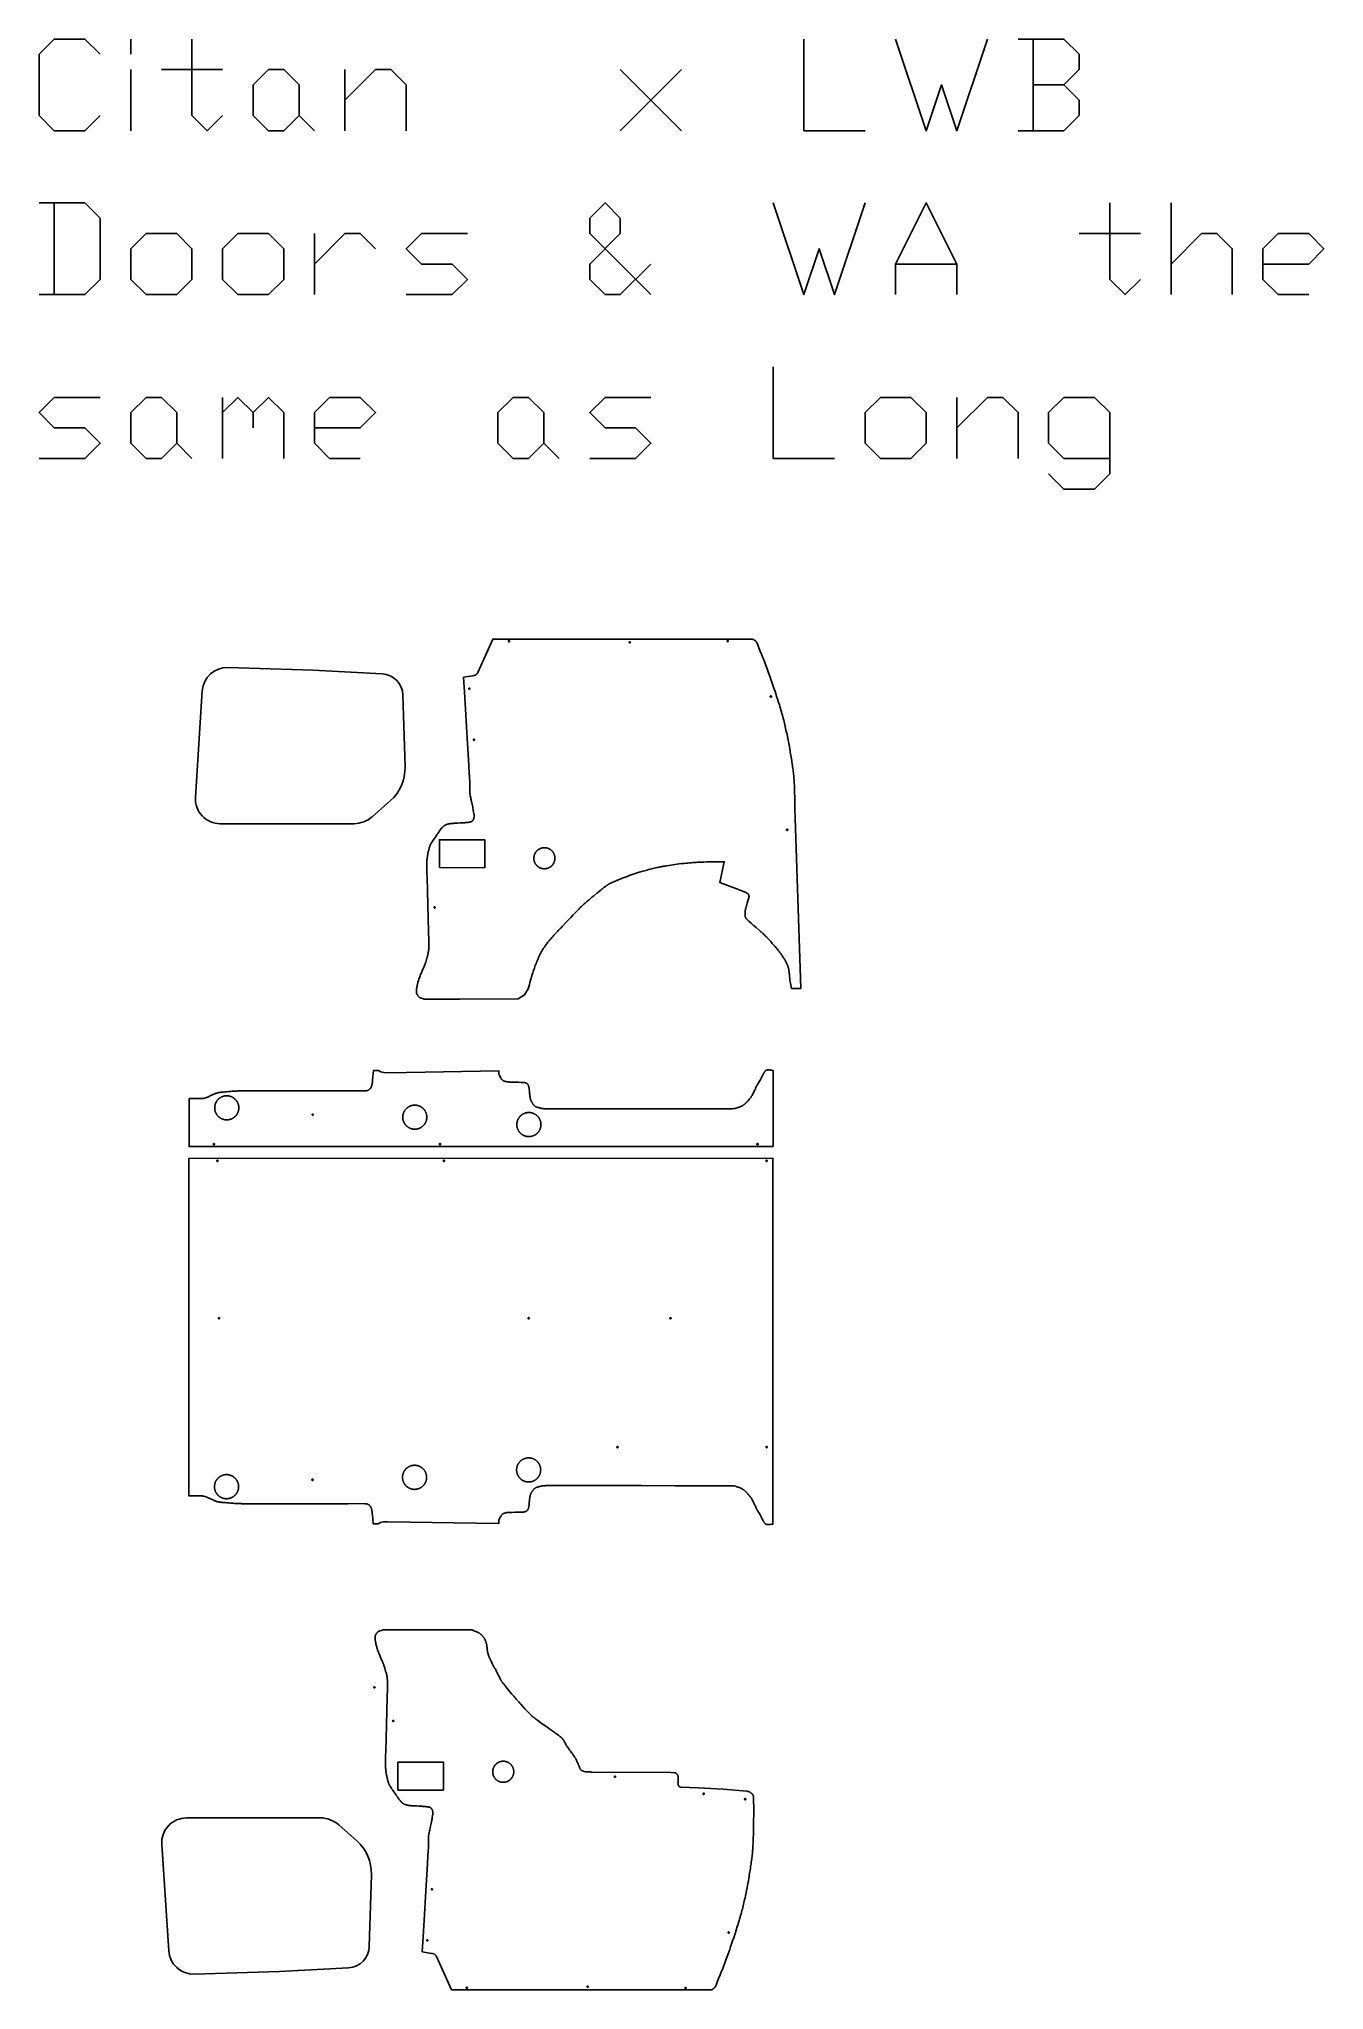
# Model space of a CAD drawing. Extents: x 370 to 4637, y 632 to 7112.
import ezdxf

# ---------------------------------------------------------------- set-up
doc = ezdxf.new("R2010")
doc.units = 0
doc.layers.add('Default Layer', color=1, linetype='CONTINUOUS')

msp = doc.modelspace()

# ---------------------------------------------------------------- linework, layer by layer
at = {"layer": 'Default Layer'}
for points in [[(572.7, 6858.2), (521.9, 6807.4), (420.3, 6807.4), (369.5, 6858.2), (369.5, 7061.4), (420.3, 7112.2), (521.9, 7112.2), (572.7, 7061.4)], [(674.3, 7061.4), (674.3, 7112.2)], [(877.5, 7112.2), (877.5, 6858.2), (928.3, 6807.4), (979.1, 6858.2)], [(2909.5, 7112.2), (2909.5, 6807.4), (3112.7, 6807.4)], [(3214.3, 7112.2), (3315.9, 6807.4), (3366.7, 6959.8), (3417.5, 6807.4), (3519.1, 7112.2)], [(3773.1, 6959.8), (3823.9, 7010.6), (3823.9, 7061.4), (3773.1, 7112.2), (3620.7, 7112.2)], [(3671.5, 7112.2), (3671.5, 6807.4)], [(674.3, 6807.4), (674.3, 7010.6)], [(775.9, 7010.6), (979.1, 7010.6)], [(1385.5, 6807.4), (1385.5, 7010.6)], [(1385.5, 6909), (1487.1, 7010.6), (1537.9, 7010.6), (1588.7, 6959.8), (1588.7, 6807.4)], [(2299.9, 6807.4), (2503.1, 7010.6)], [(2299.9, 7010.6), (2503.1, 6807.4)], [(3620.7, 6807.4), (3773.1, 6807.4), (3823.9, 6858.2), (3823.9, 6909), (3773.1, 6959.8), (3671.5, 6959.8)], [(1233.1, 6858.2), (1283.9, 6807.4)], [(369.5, 6263.1), (521.9, 6263.1), (572.7, 6313.9), (572.7, 6517.1), (521.9, 6567.9), (369.5, 6567.9)], [(420.3, 6567.9), (420.3, 6263.1)], [(2401.5, 6364.7), (2299.9, 6263.1), (2249.1, 6263.1), (2198.3, 6313.9), (2198.3, 6364.7), (2299.9, 6466.3), (2299.9, 6517.1), (2249.1, 6567.9), (2198.3, 6517.1), (2198.3, 6466.3), (2401.5, 6263.1)], [(2807.9, 6567.9), (2909.5, 6263.1), (2960.3, 6415.5), (3011.1, 6263.1), (3112.7, 6567.9)], [(3214.3, 6263.1), (3214.3, 6364.7), (3315.9, 6567.9), (3417.5, 6364.7), (3417.5, 6263.1)], [(3925.5, 6567.9), (3925.5, 6313.9), (3976.3, 6263.1), (4027.1, 6313.9)], [(4128.7, 6263.1), (4128.7, 6567.9)], [(1283.9, 6263.1), (1283.9, 6466.3)], [(1283.9, 6364.7), (1385.5, 6466.3), (1436.3, 6466.3), (1487.1, 6415.5)], [(1588.7, 6263.1), (1741.1, 6263.1), (1791.9, 6313.9), (1741.1, 6364.7), (1639.5, 6364.7), (1588.7, 6415.5), (1639.5, 6466.3), (1791.9, 6466.3)], [(3823.9, 6466.3), (4027.1, 6466.3)], [(4128.7, 6364.7), (4230.3, 6466.3), (4281.1, 6466.3), (4331.9, 6415.5), (4331.9, 6263.1)], [(4433.5, 6364.7), (4585.9, 6364.7), (4636.7, 6415.5), (4585.9, 6466.3), (4484.3, 6466.3), (4433.5, 6415.5), (4433.5, 6313.9), (4484.3, 6263.1), (4585.9, 6263.1)], [(3214.3, 6364.7), (3417.5, 6364.7)], [(2807.9, 6023.6), (2807.9, 5718.8), (3011.1, 5718.8)], [(369.5, 5718.8), (521.9, 5718.8), (572.7, 5769.6), (521.9, 5820.4), (420.3, 5820.4), (369.5, 5871.2), (420.3, 5922), (572.7, 5922)], [(979.1, 5718.8), (979.1, 5922)], [(979.1, 5871.2), (1029.9, 5922), (1080.7, 5871.2), (1080.7, 5820.4)], [(1080.7, 5871.2), (1131.5, 5922), (1182.3, 5871.2), (1182.3, 5718.8)], [(1283.9, 5820.4), (1436.3, 5820.4), (1487.1, 5871.2), (1436.3, 5922), (1334.7, 5922), (1283.9, 5871.2), (1283.9, 5769.6), (1334.7, 5718.8), (1436.3, 5718.8)], [(2198.3, 5718.8), (2350.7, 5718.8), (2401.5, 5769.6), (2350.7, 5820.4), (2249.1, 5820.4), (2198.3, 5871.2), (2249.1, 5922), (2401.5, 5922)], [(3417.5, 5718.8), (3417.5, 5922)], [(3417.5, 5820.4), (3519.1, 5922), (3569.9, 5922), (3620.7, 5871.2), (3620.7, 5718.8)], [(3722.3, 5668), (3773.1, 5617.2), (3874.7, 5617.2), (3925.5, 5668), (3925.5, 5871.2), (3874.7, 5922), (3773.1, 5922), (3722.3, 5871.2), (3722.3, 5769.6), (3773.1, 5718.8), (3925.5, 5718.8)], [(826.7, 5769.6), (877.5, 5718.8)], [(2045.9, 5769.6), (2096.7, 5718.8)]]:
    msp.add_lwpolyline(points, dxfattribs=at)
for points in [[(1182.3, 6807.4), (1131.5, 6807.4), (1080.7, 6858.2), (1080.7, 6959.8), (1131.5, 7010.6), (1182.3, 7010.6), (1233.1, 6959.8), (1233.1, 6858.2), (1182.3, 6807.4)], [(826.7, 6263.1), (725.1, 6263.1), (674.3, 6313.9), (674.3, 6415.5), (725.1, 6466.3), (826.7, 6466.3), (877.5, 6415.5), (877.5, 6313.9), (826.7, 6263.1)], [(1131.5, 6263.1), (1029.9, 6263.1), (979.1, 6313.9), (979.1, 6415.5), (1029.9, 6466.3), (1131.5, 6466.3), (1182.3, 6415.5), (1182.3, 6313.9), (1131.5, 6263.1)], [(775.9, 5718.8), (725.1, 5718.8), (674.3, 5769.6), (674.3, 5871.2), (725.1, 5922), (775.9, 5922), (826.7, 5871.2), (826.7, 5769.6), (775.9, 5718.8)], [(1995.1, 5718.8), (1944.3, 5718.8), (1893.5, 5769.6), (1893.5, 5871.2), (1944.3, 5922), (1995.1, 5922), (2045.9, 5871.2), (2045.9, 5769.6), (1995.1, 5718.8)], [(3265.1, 5718.8), (3163.5, 5718.8), (3112.7, 5769.6), (3112.7, 5871.2), (3163.5, 5922), (3265.1, 5922), (3315.9, 5871.2), (3315.9, 5769.6), (3265.1, 5718.8)], [(2105.9, 4163.3), (2103.1, 4160.4), (2100.2, 4157.6), (2097.4, 4154.7), (2094.6, 4151.9), (2091.9, 4149), (2089.2, 4146.2), (2086.6, 4143.4), (2084.1, 4140.7), (2081.6, 4138.1), (2079.3, 4135.5), (2077, 4133), (2074.9, 4130.7), (2072.9, 4128.4), (2071, 4126.2), (2069.3, 4124.2), (2067.7, 4122.4), (2065.6, 4119.9), (2063.5, 4117.3), (2061.5, 4114.8), (2059.4, 4112.2), (2057.4, 4109.6), (2055.4, 4107), (2053.4, 4104.4), (2051.4, 4101.8), (2049.5, 4099.1), (2047.6, 4096.5), (2045.8, 4093.7), (2044, 4091), (2042.2, 4088.3), (2040.5, 4085.5), (2038.8, 4082.7), (2038, 4081.2), (2037.2, 4079.8), (2036.4, 4078.3), (2035.6, 4076.8), (2034.7, 4075.1), (2033.9, 4073.4), (2033, 4071.6), (2032.1, 4069.7), (2031.2, 4067.8), (2030.3, 4065.8), (2028.5, 4061.7), (2026.6, 4057.5), (2024.8, 4053.1), (2023, 4048.6), (2021.1, 4044.1), (2019.4, 4039.6), (2017.6, 4035.1), (2016, 4030.7), (2014.4, 4026.4), (2012.9, 4022.3), (2011.5, 4018.4), (2010.2, 4014.8), (2009, 4011.2), (2007.8, 4007.7), (2006.7, 4004.2), (2005.7, 4000.6), (2004.6, 3997), (2003.6, 3993.4), (2002.6, 3989.9), (2001.6, 3986.3), (1999.7, 3979.1), (1997.8, 3971.9), (1995.9, 3964.7), (1994.9, 3961.1), (1993.9, 3957.5), (1982.1, 3937.6), (1960.8, 3924), (1765.5, 3923.7), (1682.5, 3923.6), (1648.3, 3923.6), (1648.1, 3923.6), (1647.9, 3923.7), (1645.8, 3924.5), (1643.5, 3925.3), (1638.9, 3926.9), (1636.7, 3927.6), (1634.9, 3928.3), (1634.1, 3928.7), (1633.4, 3929), (1632.8, 3929.2), (1632.4, 3929.5), (1632.1, 3929.7), (1631.8, 3930), (1631.5, 3930.2), (1631.2, 3930.5), (1630.6, 3931.1), (1630.1, 3931.7), (1629.6, 3932.3), (1629.1, 3933), (1628.1, 3934.3), (1627.5, 3935.1), (1626.7, 3936.2), (1625.9, 3937.5), (1625.1, 3938.9), (1623.7, 3941.2), (1623.1, 3942.2), (1623, 3942.4), (1623.1, 3942.5), (1623.1, 3942.7), (1623.1, 3944.6), (1623.1, 3946.6), (1623.1, 3950.5), (1623.1, 3952.4), (1623.2, 3954.3), (1623.2, 3955.3), (1623.3, 3956.3), (1623.4, 3957.2), (1623.5, 3958.2), (1623.6, 3959.2), (1623.8, 3960.3), (1624, 3961.5), (1624.2, 3962.7), (1624.8, 3965.4), (1625.4, 3968.2), (1626.8, 3974), (1627.4, 3976.9), (1628, 3979.7), (1628.4, 3981.6), (1629.8, 3985.4), (1631.3, 3989.4), (1634.1, 3997.4), (1635.5, 4001.3), (1636.9, 4004.9), (1638.2, 4008.3), (1639.3, 4011.3), (1639.9, 4012.7), (1640.5, 4014.2), (1641.9, 4017.3), (1643.4, 4020.6), (1644.8, 4023.7), (1647.4, 4029.3), (1648.3, 4031.4), (1648.9, 4032.9), (1649.8, 4035), (1650.6, 4037.2), (1651.4, 4039.3), (1652.2, 4041.5), (1652.8, 4043.4), (1653.8, 4046.6), (1655, 4050.8), (1656.4, 4055.5), (1657.8, 4060.2), (1659.1, 4064.7), (1660.1, 4068.4), (1660.5, 4069.9), (1660.8, 4071), (1661.2, 4072.9), (1661.6, 4074.8), (1662, 4076.7), (1662.3, 4078.6), (1662.6, 4080.6), (1662.9, 4082.5), (1663.2, 4084.4), (1663.4, 4086.4), (1663.6, 4088.4), (1663.8, 4090.6), (1663.9, 4092.9), (1664, 4095.3), (1664.1, 4097.8), (1664.2, 4100.3), (1664.2, 4102.7), (1664.3, 4105.1), (1664.3, 4106.4), (1664.2, 4109), (1664, 4118), (1663.1, 4148), (1660.6, 4236.9), (1659.2, 4284.4), (1658, 4326.2), (1657.5, 4343.2), (1657.2, 4356.6), (1657, 4365.8), (1656.9, 4368.5), (1656.9, 4370), (1657, 4372.9), (1657.2, 4376), (1657.4, 4379.1), (1657.6, 4382.1), (1657.9, 4385.1), (1658.2, 4388), (1658.5, 4390.8), (1658.8, 4393.4), (1659.1, 4395.9), (1659.5, 4398.3), (1659.8, 4400.8), (1660.2, 4403.3), (1660.7, 4405.8), (1661.1, 4408.3), (1661.7, 4410.7), (1662.2, 4413.2), (1662.8, 4415.8), (1663.5, 4418.6), (1664.3, 4421.5), (1664.7, 4423), (1665.1, 4424.6), (1665.5, 4426.1), (1666, 4427.7), (1666.5, 4429.2), (1667, 4430.8), (1667.6, 4432.3), (1668.2, 4433.8), (1668.8, 4435.2), (1669.4, 4436.6), (1669.9, 4437.4), (1670.4, 4438.4), (1671.1, 4439.6), (1671.9, 4440.9), (1672.8, 4442.4), (1673.9, 4444), (1676.2, 4447.7), (1678.9, 4451.7), (1681.8, 4456), (1684.8, 4460.5), (1688, 4465.1), (1691.1, 4469.6), (1694.1, 4474), (1697, 4478.1), (1699.7, 4481.8), (1702, 4485.1), (1704, 4487.8), (1705.5, 4489.8), (1706, 4490.5), (1706.4, 4490.9), (1707.7, 4492.4), (1709, 4493.8), (1709.7, 4494.5), (1710.4, 4495.2), (1711.1, 4495.9), (1711.8, 4496.6), (1712.6, 4497.2), (1713.3, 4497.9), (1714.1, 4498.5), (1714.9, 4499.1), (1715.6, 4499.6), (1716.5, 4500.2), (1717.3, 4500.7), (1718.1, 4501.2), (1719, 4501.7), (1719.9, 4502.1), (1720.9, 4502.5), (1721.9, 4502.9), (1723, 4503.3), (1724.1, 4503.7), (1725.2, 4504), (1726.3, 4504.3), (1727.5, 4504.6), (1728.6, 4504.9), (1729.8, 4505.2), (1731, 4505.5), (1733.3, 4506), (1735.6, 4506.4), (1736.2, 4506.5), (1737, 4506.6), (1739.1, 4506.8), (1741.8, 4507), (1744.9, 4507.2), (1748.3, 4507.4), (1752.1, 4507.7), (1760, 4508.1), (1768, 4508.5), (1775.4, 4508.9), (1778.5, 4509.1), (1781.3, 4509.2), (1783.5, 4509.4), (1785.1, 4509.5), (1790.7, 4510.2), (1793.7, 4510.5), (1796.7, 4510.9), (1798.1, 4511.1), (1799.5, 4511.4), (1800.7, 4511.6), (1801.9, 4511.8), (1803, 4512.1), (1803.9, 4512.3), (1804.3, 4512.5), (1804.7, 4512.6), (1805, 4512.7), (1805.3, 4512.9), (1805.8, 4513.2), (1806.3, 4513.5), (1806.9, 4513.9), (1807.4, 4514.3), (1807.9, 4514.8), (1808.3, 4515.3), (1808.8, 4515.7), (1809.2, 4516.2), (1809.7, 4516.7), (1810.1, 4517.2), (1810.8, 4518.2), (1811.4, 4519.1), (1811.9, 4519.8), (1812.2, 4520.5), (1812.6, 4521.2), (1812.9, 4521.9), (1813.1, 4522.7), (1813.4, 4523.4), (1813.6, 4524.2), (1813.7, 4525), (1813.9, 4525.8), (1814, 4526.6), (1814.1, 4527.6), (1814.3, 4528.8), (1814.3, 4530), (1814.4, 4531.3), (1814.4, 4532.6), (1814.4, 4533.9), (1814.3, 4535.1), (1814.2, 4535.9), (1814.1, 4537), (1813.8, 4538.5), (1813.5, 4540.3), (1812.7, 4544.7), (1811.7, 4549.7), (1809.6, 4560.8), (1808.6, 4566.2), (1807.7, 4571.1), (1805.9, 4579.3), (1804, 4588), (1803.1, 4592.1), (1802.3, 4595.7), (1801.7, 4598.7), (1801.5, 4599.9), (1801.4, 4600.8), (1800.8, 4604.1), (1800.6, 4605.8), (1800.4, 4607.4), (1800.2, 4609.1), (1800, 4610.8), (1799.8, 4612.4), (1799.8, 4614.1), (1799.7, 4615), (1799.7, 4616), (1799.7, 4617), (1799.8, 4618.2), (1799.9, 4620.6), (1800, 4623.2), (1800.2, 4625.9), (1800.3, 4628.7), (1800.4, 4631.4), (1800.4, 4632.7), (1800.4, 4634), (1800.3, 4635.2), (1800.2, 4637.8), (1799.7, 4646.4), (1799, 4659.3), (1798, 4675.9), (1795.5, 4718.8), (1792.4, 4770.8), (1785.6, 4886.8), (1782.3, 4942.9), (1779.3, 4992.3), (1809.7, 4997.5), (1810.3, 4997.5), (1811, 4997.6), (1811.7, 4997.6), (1812.3, 4997.7), (1813, 4997.8), (1813.6, 4997.9), (1814.3, 4998.1), (1814.9, 4998.2), (1815.6, 4998.4), (1816.2, 4998.7), (1816.8, 4998.9), (1817.4, 4999.2), (1818, 4999.4), (1818.6, 4999.7), (1819.2, 5000.1), (1819.8, 5000.4), (1820.3, 5000.8), (1820.9, 5001.1), (1821.4, 5001.5), (1822, 5001.9), (1822.5, 5002.4), (1822.9, 5002.8), (1823.4, 5003.3), (1823.9, 5003.8), (1824.3, 5004.3), (1824.7, 5004.8), (1825.2, 5005.3), (1825.5, 5005.9), (1825.9, 5006.4), (1826.3, 5007), (1826.6, 5007.6), (1826.9, 5008.2), (1876.5, 5119.2), (2737.9, 5119.2), (2738.6, 5119), (2739.2, 5118.7), (2739.8, 5118.5), (2740.5, 5118.3), (2741.1, 5118), (2741.7, 5117.7), (2742.3, 5117.4), (2742.9, 5117.1), (2743.5, 5116.8), (2744, 5116.4), (2744.6, 5116.1), (2745.2, 5115.7), (2745.7, 5115.3), (2746.2, 5114.9), (2746.8, 5114.5), (2747.3, 5114.1), (2747.8, 5113.7), (2748.3, 5113.2), (2748.8, 5112.7), (2749.3, 5112.3), (2749.7, 5111.8), (2750.2, 5111.3), (2750.6, 5110.8), (2751, 5110.3), (2751.4, 5109.7), (2751.8, 5109.2), (2752.2, 5108.6), (2752.6, 5108.1), (2752.9, 5107.5), (2753.3, 5106.9), (2753.6, 5106.3), (2753.9, 5105.7), (2756.3, 5099.6), (2758.8, 5093.5), (2763.7, 5081.2), (2768.6, 5069), (2773.6, 5056.7), (2776, 5050.6), (2778.4, 5044.5), (2780.8, 5038.4), (2783.2, 5032.2), (2785.6, 5026), (2787.9, 5019.9), (2790.1, 5013.7), (2792.4, 5007.5), (2797.4, 4993.2), (2800.3, 4984.9), (2803.4, 4975.9), (2806.7, 4966.2), (2810.2, 4956), (2813.7, 4945.5), (2817.3, 4934.5), (2819.1, 4928.9), (2820.9, 4923.3), (2822.8, 4917.6), (2824.6, 4911.9), (2826.3, 4906.2), (2828.1, 4900.5), (2829.9, 4894.8), (2831.6, 4889), (2833.3, 4883.3), (2834.9, 4877.7), (2836.5, 4872.1), (2838.1, 4866.5), (2839.5, 4861), (2841, 4855.6), (2842.4, 4850.3), (2843.7, 4845.1), (2845, 4839.9), (2846.2, 4834.6), (2847.5, 4829.2), (2848.7, 4823.7), (2850, 4818.2), (2851.2, 4812.6), (2852.4, 4807), (2853.6, 4801.3), (2854.8, 4795.6), (2855.9, 4789.8), (2857.1, 4784.1), (2858.2, 4778.3), (2859.3, 4772.5), (2860.4, 4766.7), (2861.5, 4760.9), (2862.5, 4755.1), (2863.5, 4749.4), (2864.5, 4743.6), (2865.5, 4738), (2866.4, 4732.3), (2867.4, 4726.7), (2868.2, 4721.1), (2869.1, 4715.6), (2869.9, 4710.2), (2870.7, 4704.9), (2871.4, 4699.6), (2872.1, 4694.4), (2872.8, 4689.4), (2873.4, 4684.4), (2874, 4679.5), (2874.6, 4674.8), (2875.1, 4670.2), (2875.6, 4665.6), (2876, 4661.1), (2876.4, 4656.5), (2876.8, 4652), (2877.1, 4647.4), (2877.4, 4642.9), (2877.6, 4638.3), (2877.9, 4633.7), (2878.1, 4629.2), (2878.3, 4624.6), (2878.5, 4620), (2878.6, 4615.5), (2878.8, 4610.9), (2878.9, 4606.3), (2879.1, 4597.2), (2879.2, 4588), (2879.4, 4578.8), (2879.6, 4560.5), (2879.8, 4551.4), (2880, 4542.2), (2880.1, 4537.7), (2880.2, 4533.1), (2880.3, 4528.5), (2880.5, 4523.9), (2899.2, 3958.4), (2868.5, 3958.4), (2863.5, 3981.8), (2863.2, 3984.6), (2862.9, 3987.4), (2862.4, 3993.4), (2861.9, 3999.5), (2861.3, 4005.5), (2861, 4008.4), (2860.8, 4011.2), (2860.5, 4014), (2860.1, 4016.5), (2859.8, 4018.9), (2859.5, 4021.1), (2859.3, 4022.1), (2859.1, 4023.1), (2858.9, 4024), (2858.7, 4024.8), (2858.3, 4026.4), (2857.8, 4028), (2857.3, 4029.5), (2856.8, 4031.1), (2856.3, 4032.6), (2855.7, 4034.2), (2855.1, 4035.7), (2854.5, 4037.2), (2853.8, 4038.7), (2853.2, 4040.2), (2852.5, 4041.7), (2851.8, 4043.2), (2851.1, 4044.7), (2850.3, 4046.2), (2848.8, 4049.1), (2848, 4050.6), (2847.1, 4052.3), (2846, 4054), (2844.9, 4055.9), (2843.7, 4057.9), (2842.4, 4059.9), (2841.1, 4062), (2839.7, 4064.1), (2838.3, 4066.2), (2836.9, 4068.3), (2835.4, 4070.5), (2833.9, 4072.6), (2832.5, 4074.7), (2831, 4076.7), (2829.6, 4078.7), (2828.2, 4080.5), (2826.8, 4082.3), (2825.4, 4084.2), (2824, 4085.9), (2822.6, 4087.7), (2821.1, 4089.5), (2819.7, 4091.2), (2816.7, 4094.7), (2813.7, 4098.1), (2810.7, 4101.6), (2804.6, 4108.4), (2798.4, 4115.4), (2795.1, 4119.1), (2791.8, 4122.8), (2788.4, 4126.4), (2786.7, 4128.3), (2785, 4130.1), (2783.3, 4131.9), (2781.5, 4133.7), (2779.8, 4135.4), (2778, 4137.1), (2776.2, 4138.9), (2774.3, 4140.7), (2772.2, 4142.6), (2770.1, 4144.5), (2767.8, 4146.5), (2765.5, 4148.5), (2760.7, 4152.7), (2750.9, 4161.1), (2746, 4165.3), (2741.3, 4169.5), (2738, 4172.5), (2734.3, 4175.8), (2726.7, 4182.8), (2723.3, 4185.9), (2721.7, 4187.3), (2720.4, 4188.6), (2719.2, 4189.8), (2718.3, 4190.7), (2717.6, 4191.5), (2717.3, 4191.7), (2717.2, 4192), (2716.9, 4192.4), (2716.7, 4192.8), (2716.2, 4193.6), (2715.8, 4194.4), (2715.5, 4195.3), (2715.2, 4196.2), (2714.9, 4197.1), (2714.7, 4198), (2714.5, 4198.9), (2714.4, 4199.4), (2714.4, 4200.1), (2714.3, 4200.9), (2714.2, 4201.8), (2714.1, 4203.9), (2714.1, 4206.3), (2714.1, 4207.5), (2714.1, 4208.8), (2714.1, 4210.1), (2714.1, 4211.3), (2714.2, 4212.6), (2714.3, 4213.8), (2714.4, 4215), (2714.5, 4216.1), (2714.6, 4216.7), (2714.8, 4217.5), (2715, 4218.5), (2715.3, 4219.7), (2716, 4222.5), (2716.8, 4225.8), (2717.8, 4229.4), (2718.9, 4233.4), (2721.2, 4241.7), (2723.5, 4249.8), (2725.4, 4257), (2726.2, 4259.9), (2726.8, 4262.2), (2727.2, 4263.8), (2727.3, 4264.3), (2727.3, 4264.6), (2727.3, 4265), (2727.3, 4265.4), (2727.2, 4266.2), (2727.1, 4267), (2726.9, 4267.8), (2726.6, 4268.5), (2726.4, 4269.2), (2726.1, 4269.9), (2725.8, 4270.5), (2725.4, 4271.1), (2725.1, 4271.6), (2724.7, 4272.2), (2724.3, 4272.7), (2723.8, 4273.2), (2723.3, 4273.6), (2722.8, 4274.1), (2722.3, 4274.5), (2722, 4274.7), (2721.5, 4275), (2720.9, 4275.3), (2720.3, 4275.6), (2718.6, 4276.4), (2716.7, 4277.3), (2712.6, 4279.2), (2710.6, 4280.1), (2708.7, 4281), (2692.3, 4287.4), (2674.5, 4294.2), (2659.3, 4300.1), (2653.9, 4302.2), (2650.6, 4303.4), (2648.4, 4304.2), (2646.3, 4304.9), (2642, 4306.4), (2637.7, 4307.8), (2633.4, 4309.3), (2629.9, 4310.5), (2644.9, 4379.5), (2639.9, 4379.5), (2635, 4379.6), (2625.1, 4379.6), (2620.2, 4379.6), (2615.3, 4379.6), (2610.3, 4379.6), (2605.4, 4379.5), (2599.8, 4379.4), (2593.1, 4379.2), (2585.6, 4379), (2577.5, 4378.8), (2569, 4378.4), (2564.7, 4378.3), (2560.4, 4378.1), (2556.2, 4377.8), (2552, 4377.6), (2548, 4377.4), (2544.1, 4377.1), (2540.2, 4376.8), (2536.3, 4376.5), (2532.2, 4376.1), (2528.2, 4375.8), (2524.1, 4375.4), (2519.9, 4375), (2511.7, 4374.1), (2503.6, 4373.3), (2495.7, 4372.3), (2488.2, 4371.4), (2481.3, 4370.5), (2474.7, 4369.6), (2468, 4368.6), (2461.4, 4367.6), (2454.8, 4366.6), (2451.5, 4366.1), (2448.2, 4365.5), (2444.9, 4364.9), (2441.6, 4364.3), (2438.3, 4363.7), (2435, 4363.1), (2431.8, 4362.4), (2428.5, 4361.7), (2425, 4361), (2421.2, 4360.1), (2417.1, 4359.2), (2412.8, 4358.1), (2408.3, 4357), (2403.6, 4355.8), (2398.8, 4354.6), (2394, 4353.4), (2389.2, 4352.1), (2384.4, 4350.8), (2379.7, 4349.6), (2375.1, 4348.3), (2370.8, 4347.1), (2366.6, 4345.9), (2362.7, 4344.8), (2359.2, 4343.7), (2355.8, 4342.7), (2352.5, 4341.6), (2349.1, 4340.5), (2345.7, 4339.4), (2342.3, 4338.2), (2339, 4337.1), (2335.6, 4335.9), (2332.3, 4334.7), (2328.9, 4333.5), (2325.6, 4332.3), (2322.3, 4331.1), (2319, 4329.9), (2315.8, 4328.6), (2312.6, 4327.4), (2309.4, 4326.1), (2306.3, 4324.9), (2299.9, 4322.3), (2293.4, 4319.7), (2290.2, 4318.3), (2286.9, 4317), (2283.7, 4315.6), (2280.4, 4314.2), (2277.2, 4312.8), (2274.1, 4311.4), (2271.1, 4309.9), (2268.1, 4308.5), (2265.2, 4307), (2263.9, 4306.3), (2262.5, 4305.6), (2261.2, 4304.9), (2259.9, 4304.1), (2258.6, 4303.4), (2257.4, 4302.7), (2256.2, 4301.9), (2255, 4301.2), (2253.8, 4300.4), (2252.7, 4299.6), (2251.5, 4298.9), (2250.3, 4298), (2248.1, 4296.4), (2245.8, 4294.7), (2243.6, 4293), (2241.4, 4291.2), (2239.2, 4289.4), (2237, 4287.6), (2234.9, 4285.8), (2230.5, 4282.2), (2226.2, 4278.5), (2224.1, 4276.7), (2221.9, 4274.9), (2211.6, 4266.6), (2205.6, 4261.7), (2199.3, 4256.4), (2196, 4253.7), (2192.7, 4250.9), (2189.5, 4248.2), (2186.2, 4245.4), (2183, 4242.6), (2179.9, 4239.8), (2176.9, 4237), (2173.9, 4234.3), (2171, 4231.5), (2168, 4228.6), (2164.9, 4225.6), (2161.8, 4222.4), (2158.6, 4219.1), (2155.4, 4215.7), (2152.1, 4212.3), (2148.8, 4208.8), (2142.1, 4201.7), (2135.4, 4194.6), (2128.7, 4187.5), (2125.4, 4184.1), (2122.1, 4180.7), (2105.9, 4163.3)], [(1928, 5112.3), (1928, 5112.5), (1928, 5112.7), (1928.1, 5112.9), (1928.1, 5113.1), (1928.2, 5113.2), (1928.3, 5113.4), (1928.4, 5113.6), (1928.6, 5113.7), (1928.7, 5113.8), (1928.9, 5113.9), (1929, 5114), (1929.2, 5114.1), (1929.4, 5114.2), (1929.6, 5114.2), (1929.8, 5114.3), (1930, 5114.3), (1930.2, 5114.3), (1930.4, 5114.2), (1930.6, 5114.2), (1930.7, 5114.1), (1930.9, 5114), (1931.1, 5113.9), (1931.2, 5113.8), (1931.4, 5113.7), (1931.5, 5113.6), (1931.6, 5113.4), (1931.7, 5113.2), (1931.8, 5113.1), (1931.9, 5112.9), (1931.9, 5112.7), (1932, 5112.5), (1932, 5112.3), (1932, 5112.1), (1931.9, 5111.9), (1931.9, 5111.7), (1931.8, 5111.5), (1931.7, 5111.3), (1931.6, 5111.2), (1931.5, 5111), (1931.4, 5110.9), (1931.2, 5110.7), (1931.1, 5110.6), (1930.9, 5110.5), (1930.7, 5110.4), (1930.6, 5110.4), (1930.4, 5110.3), (1930.2, 5110.3), (1930, 5110.3), (1929.8, 5110.3), (1929.6, 5110.3), (1929.4, 5110.4), (1929.2, 5110.4), (1929, 5110.5), (1928.9, 5110.6), (1928.7, 5110.7), (1928.6, 5110.9), (1928.4, 5111), (1928.3, 5111.2), (1928.2, 5111.3), (1928.1, 5111.5), (1928.1, 5111.7), (1928, 5111.9), (1928, 5112.1), (1928, 5112.3)], [(2329.3, 5108.3), (2329.4, 5108.5), (2329.4, 5108.7), (2329.4, 5108.9), (2329.5, 5109.1), (2329.6, 5109.2), (2329.7, 5109.4), (2329.8, 5109.6), (2329.9, 5109.7), (2330.1, 5109.8), (2330.2, 5109.9), (2330.4, 5110), (2330.6, 5110.1), (2330.8, 5110.2), (2330.9, 5110.2), (2331.1, 5110.3), (2331.3, 5110.3), (2331.6, 5110.3), (2331.7, 5110.2), (2331.9, 5110.2), (2332.1, 5110.1), (2332.3, 5110), (2332.5, 5109.9), (2332.6, 5109.8), (2332.8, 5109.7), (2332.9, 5109.6), (2333, 5109.4), (2333.1, 5109.2), (2333.2, 5109.1), (2333.3, 5108.9), (2333.3, 5108.7), (2333.3, 5108.5), (2333.3, 5108.3), (2333.3, 5108.1), (2333.3, 5107.9), (2333.3, 5107.7), (2333.2, 5107.5), (2333.1, 5107.3), (2333, 5107.2), (2332.9, 5107), (2332.8, 5106.9), (2332.6, 5106.7), (2332.5, 5106.6), (2332.3, 5106.5), (2332.1, 5106.4), (2331.9, 5106.4), (2331.7, 5106.3), (2331.6, 5106.3), (2331.3, 5106.3), (2331.1, 5106.3), (2330.9, 5106.3), (2330.8, 5106.4), (2330.6, 5106.4), (2330.4, 5106.5), (2330.2, 5106.6), (2330.1, 5106.7), (2329.9, 5106.9), (2329.8, 5107), (2329.7, 5107.2), (2329.6, 5107.3), (2329.5, 5107.5), (2329.4, 5107.7), (2329.4, 5107.9), (2329.4, 5108.1), (2329.3, 5108.3)], [(2654.5, 5112.5), (2654.5, 5112.7), (2654.5, 5112.9), (2654.6, 5113.1), (2654.6, 5113.2), (2654.7, 5113.4), (2654.8, 5113.6), (2654.9, 5113.7), (2655.1, 5113.9), (2655.2, 5114), (2655.4, 5114.1), (2655.5, 5114.2), (2655.7, 5114.3), (2655.9, 5114.4), (2656.1, 5114.4), (2656.3, 5114.5), (2656.5, 5114.5), (2656.7, 5114.5), (2656.9, 5114.4), (2657.1, 5114.4), (2657.3, 5114.3), (2657.4, 5114.2), (2657.6, 5114.1), (2657.7, 5114), (2657.9, 5113.9), (2658, 5113.7), (2658.1, 5113.6), (2658.2, 5113.4), (2658.3, 5113.2), (2658.4, 5113.1), (2658.4, 5112.9), (2658.5, 5112.7), (2658.5, 5112.5), (2658.5, 5112.3), (2658.4, 5112.1), (2658.4, 5111.9), (2658.3, 5111.7), (2658.2, 5111.5), (2658.1, 5111.4), (2658, 5111.2), (2657.9, 5111.1), (2657.7, 5110.9), (2657.6, 5110.8), (2657.4, 5110.7), (2657.3, 5110.6), (2657.1, 5110.6), (2656.9, 5110.5), (2656.7, 5110.5), (2656.5, 5110.5), (2656.3, 5110.5), (2656.1, 5110.5), (2655.9, 5110.6), (2655.7, 5110.6), (2655.5, 5110.7), (2655.4, 5110.8), (2655.2, 5110.9), (2655.1, 5111.1), (2654.9, 5111.2), (2654.8, 5111.4), (2654.7, 5111.5), (2654.6, 5111.7), (2654.6, 5111.9), (2654.5, 5112.1), (2654.5, 5112.3), (2654.5, 5112.5)], [(1796.7, 4954.4), (1796.7, 4954.6), (1796.8, 4954.8), (1796.8, 4955), (1796.9, 4955.2), (1797, 4955.4), (1797.1, 4955.5), (1797.2, 4955.7), (1797.3, 4955.8), (1797.5, 4955.9), (1797.6, 4956.1), (1797.8, 4956.2), (1798, 4956.2), (1798.1, 4956.3), (1798.3, 4956.4), (1798.5, 4956.4), (1798.7, 4956.4), (1798.9, 4956.4), (1799.1, 4956.4), (1799.3, 4956.3), (1799.5, 4956.2), (1799.7, 4956.2), (1799.8, 4956.1), (1800, 4955.9), (1800.1, 4955.8), (1800.3, 4955.7), (1800.4, 4955.5), (1800.5, 4955.4), (1800.6, 4955.2), (1800.6, 4955), (1800.7, 4954.8), (1800.7, 4954.6), (1800.7, 4954.4), (1800.7, 4954.2), (1800.7, 4954), (1800.6, 4953.8), (1800.6, 4953.6), (1800.5, 4953.5), (1800.4, 4953.3), (1800.3, 4953.1), (1800.1, 4953), (1800, 4952.9), (1799.8, 4952.7), (1799.7, 4952.6), (1799.5, 4952.6), (1799.3, 4952.5), (1799.1, 4952.4), (1798.9, 4952.4), (1798.7, 4952.4), (1798.5, 4952.4), (1798.3, 4952.4), (1798.1, 4952.5), (1798, 4952.6), (1797.8, 4952.6), (1797.6, 4952.7), (1797.5, 4952.9), (1797.3, 4953), (1797.2, 4953.1), (1797.1, 4953.3), (1797, 4953.5), (1796.9, 4953.6), (1796.8, 4953.8), (1796.8, 4954), (1796.7, 4954.2), (1796.7, 4954.4)], [(2797.6, 4928.5), (2797.6, 4928.7), (2797.7, 4928.9), (2797.7, 4929.1), (2797.8, 4929.3), (2797.9, 4929.5), (2798, 4929.7), (2798.1, 4929.8), (2798.2, 4930), (2798.4, 4930.1), (2798.5, 4930.2), (2798.7, 4930.3), (2798.9, 4930.4), (2799, 4930.4), (2799.2, 4930.5), (2799.4, 4930.5), (2799.6, 4930.5), (2799.8, 4930.5), (2800, 4930.5), (2800.2, 4930.4), (2800.4, 4930.4), (2800.6, 4930.3), (2800.8, 4930.2), (2800.9, 4930.1), (2801, 4930), (2801.2, 4929.8), (2801.3, 4929.7), (2801.4, 4929.5), (2801.5, 4929.3), (2801.5, 4929.1), (2801.6, 4928.9), (2801.6, 4928.7), (2801.6, 4928.5), (2801.6, 4928.3), (2801.6, 4928.1), (2801.5, 4927.9), (2801.5, 4927.8), (2801.4, 4927.6), (2801.3, 4927.4), (2801.2, 4927.3), (2801, 4927.1), (2800.9, 4927), (2800.8, 4926.9), (2800.6, 4926.8), (2800.4, 4926.7), (2800.2, 4926.6), (2800, 4926.6), (2799.8, 4926.6), (2799.6, 4926.5), (2799.4, 4926.6), (2799.2, 4926.6), (2799, 4926.6), (2798.9, 4926.7), (2798.7, 4926.8), (2798.5, 4926.9), (2798.4, 4927), (2798.2, 4927.1), (2798.1, 4927.3), (2798, 4927.4), (2797.9, 4927.6), (2797.8, 4927.8), (2797.7, 4927.9), (2797.7, 4928.1), (2797.6, 4928.3), (2797.6, 4928.5)], [(1812.1, 4784.9), (1812.1, 4785.1), (1812.2, 4785.3), (1812.2, 4785.5), (1812.3, 4785.7), (1812.4, 4785.9), (1812.5, 4786), (1812.6, 4786.2), (1812.7, 4786.3), (1812.9, 4786.5), (1813, 4786.6), (1813.2, 4786.7), (1813.4, 4786.8), (1813.5, 4786.8), (1813.7, 4786.9), (1813.9, 4786.9), (1814.1, 4786.9), (1814.3, 4786.9), (1814.5, 4786.9), (1814.7, 4786.8), (1814.9, 4786.8), (1815.1, 4786.7), (1815.3, 4786.6), (1815.4, 4786.5), (1815.6, 4786.3), (1815.7, 4786.2), (1815.8, 4786), (1815.9, 4785.9), (1816, 4785.7), (1816, 4785.5), (1816.1, 4785.3), (1816.1, 4785.1), (1816.1, 4784.9), (1816.1, 4784.7), (1816.1, 4784.5), (1816, 4784.3), (1816, 4784.1), (1815.9, 4784), (1815.8, 4783.8), (1815.7, 4783.6), (1815.6, 4783.5), (1815.4, 4783.4), (1815.3, 4783.3), (1815.1, 4783.2), (1814.9, 4783.1), (1814.7, 4783), (1814.5, 4783), (1814.3, 4782.9), (1814.1, 4782.9), (1813.9, 4782.9), (1813.7, 4783), (1813.5, 4783), (1813.4, 4783.1), (1813.2, 4783.2), (1813, 4783.3), (1812.9, 4783.4), (1812.7, 4783.5), (1812.6, 4783.6), (1812.5, 4783.8), (1812.4, 4784), (1812.3, 4784.1), (1812.2, 4784.3), (1812.2, 4784.5), (1812.1, 4784.7), (1812.1, 4784.9)], [(2852, 4485.5), (2852, 4485.7), (2852, 4485.9), (2852.1, 4486.1), (2852.2, 4486.3), (2852.3, 4486.4), (2852.4, 4486.6), (2852.5, 4486.8), (2852.6, 4486.9), (2852.7, 4487), (2852.9, 4487.1), (2853.1, 4487.2), (2853.2, 4487.3), (2853.4, 4487.4), (2853.6, 4487.4), (2853.8, 4487.5), (2854, 4487.5), (2854.2, 4487.5), (2854.4, 4487.4), (2854.6, 4487.4), (2854.8, 4487.3), (2855, 4487.2), (2855.1, 4487.1), (2855.3, 4487), (2855.4, 4486.9), (2855.6, 4486.8), (2855.7, 4486.6), (2855.8, 4486.4), (2855.9, 4486.3), (2855.9, 4486.1), (2856, 4485.9), (2856, 4485.7), (2856, 4485.5), (2856, 4485.3), (2856, 4485.1), (2855.9, 4484.9), (2855.9, 4484.7), (2855.8, 4484.5), (2855.7, 4484.4), (2855.6, 4484.2), (2855.4, 4484.1), (2855.3, 4483.9), (2855.1, 4483.8), (2855, 4483.7), (2854.8, 4483.6), (2854.6, 4483.6), (2854.4, 4483.5), (2854.2, 4483.5), (2854, 4483.5), (2853.8, 4483.5), (2853.6, 4483.5), (2853.4, 4483.6), (2853.2, 4483.6), (2853.1, 4483.7), (2852.9, 4483.8), (2852.7, 4483.9), (2852.6, 4484.1), (2852.5, 4484.2), (2852.4, 4484.4), (2852.3, 4484.5), (2852.2, 4484.7), (2852.1, 4484.9), (2852, 4485.1), (2852, 4485.3), (2852, 4485.5)], [(1698.9, 4360.1), (1849.7, 4359.8), (1849.7, 4452.5), (1698.9, 4452.5), (1698.9, 4360.1)], [(2012.8, 4391.4), (2012.8, 4392.3), (2012.8, 4393.2), (2012.9, 4394.1), (2012.9, 4394.9), (2013, 4395.8), (2013.2, 4396.7), (2013.3, 4397.6), (2013.5, 4398.4), (2013.7, 4399.3), (2013.9, 4400.1), (2014.1, 4400.9), (2014.3, 4401.8), (2014.6, 4402.6), (2014.9, 4403.4), (2015.2, 4404.2), (2015.5, 4405), (2015.9, 4405.8), (2016.2, 4406.5), (2016.6, 4407.3), (2017, 4408), (2017.4, 4408.8), (2017.8, 4409.5), (2018.3, 4410.2), (2018.7, 4410.9), (2019.2, 4411.6), (2019.7, 4412.3), (2020.2, 4413), (2020.8, 4413.6), (2021.3, 4414.3), (2021.9, 4414.9), (2022.4, 4415.5), (2023, 4416.1), (2023.6, 4416.7), (2024.2, 4417.3), (2024.9, 4417.8), (2025.5, 4418.4), (2026.2, 4418.9), (2026.8, 4419.4), (2027.5, 4419.9), (2028.2, 4420.4), (2028.9, 4420.8), (2029.6, 4421.3), (2030.3, 4421.7), (2031.1, 4422.1), (2031.8, 4422.5), (2032.6, 4422.9), (2033.4, 4423.3), (2034.1, 4423.6), (2034.9, 4423.9), (2035.7, 4424.2), (2036.5, 4424.5), (2037.4, 4424.8), (2038.2, 4425), (2039, 4425.3), (2039.9, 4425.5), (2040.7, 4425.7), (2041.6, 4425.8), (2042.4, 4426), (2043.3, 4426.1), (2044.2, 4426.2), (2045.1, 4426.3), (2046, 4426.3), (2046.9, 4426.4), (2047.8, 4426.4), (2048.7, 4426.4), (2049.6, 4426.3), (2050.5, 4426.3), (2051.3, 4426.2), (2052.2, 4426.1), (2053.1, 4426), (2054, 4425.8), (2054.8, 4425.7), (2055.7, 4425.5), (2056.5, 4425.3), (2057.3, 4425), (2058.2, 4424.8), (2059, 4424.5), (2059.8, 4424.2), (2060.6, 4423.9), (2061.4, 4423.6), (2062.2, 4423.3), (2062.9, 4422.9), (2063.7, 4422.5), (2064.4, 4422.1), (2065.2, 4421.7), (2065.9, 4421.3), (2066.6, 4420.8), (2067.3, 4420.4), (2068, 4419.9), (2068.7, 4419.4), (2069.4, 4418.9), (2070, 4418.4), (2070.7, 4417.8), (2071.3, 4417.3), (2071.9, 4416.7), (2072.5, 4416.1), (2073.1, 4415.5), (2073.7, 4414.9), (2074.2, 4414.3), (2074.8, 4413.6), (2075.3, 4413), (2075.8, 4412.3), (2076.3, 4411.6), (2076.8, 4410.9), (2077.2, 4410.2), (2077.7, 4409.5), (2078.1, 4408.8), (2078.5, 4408), (2078.9, 4407.3), (2079.3, 4406.5), (2079.7, 4405.8), (2080, 4405), (2080.3, 4404.2), (2080.6, 4403.4), (2080.9, 4402.6), (2081.2, 4401.8), (2081.4, 4400.9), (2081.7, 4400.1), (2081.9, 4399.3), (2082, 4398.4), (2082.2, 4397.6), (2082.4, 4396.7), (2082.5, 4395.8), (2082.6, 4394.9), (2082.7, 4394.1), (2082.7, 4393.2), (2082.7, 4392.3), (2082.8, 4391.4), (2082.7, 4390.5), (2082.7, 4389.6), (2082.7, 4388.7), (2082.6, 4387.8), (2082.5, 4386.9), (2082.4, 4386), (2082.2, 4385.2), (2082, 4384.3), (2081.9, 4383.5), (2081.7, 4382.6), (2081.4, 4381.8), (2081.2, 4381), (2080.9, 4380.1), (2080.6, 4379.3), (2080.3, 4378.5), (2080, 4377.7), (2079.7, 4377), (2079.3, 4376.2), (2078.9, 4375.4), (2078.5, 4374.7), (2078.1, 4373.9), (2077.7, 4373.2), (2077.2, 4372.5), (2076.8, 4371.8), (2076.3, 4371.1), (2075.8, 4370.4), (2075.3, 4369.8), (2074.8, 4369.1), (2074.2, 4368.5), (2073.7, 4367.8), (2073.1, 4367.2), (2072.5, 4366.6), (2071.9, 4366), (2071.3, 4365.5), (2070.7, 4364.9), (2070, 4364.4), (2069.4, 4363.8), (2068.7, 4363.3), (2068, 4362.8), (2067.3, 4362.3), (2066.6, 4361.9), (2065.9, 4361.4), (2065.2, 4361), (2064.4, 4360.6), (2063.7, 4360.2), (2062.9, 4359.8), (2062.2, 4359.5), (2061.4, 4359.1), (2060.6, 4358.8), (2059.8, 4358.5), (2059, 4358.2), (2058.2, 4357.9), (2057.3, 4357.7), (2056.5, 4357.5), (2055.7, 4357.3), (2054.8, 4357.1), (2054, 4356.9), (2053.1, 4356.8), (2052.2, 4356.6), (2051.3, 4356.5), (2050.5, 4356.5), (2049.6, 4356.4), (2048.7, 4356.4), (2047.8, 4356.4), (2046.9, 4356.4), (2046, 4356.4), (2045.1, 4356.5), (2044.2, 4356.5), (2043.3, 4356.6), (2042.4, 4356.8), (2041.6, 4356.9), (2040.7, 4357.1), (2039.9, 4357.3), (2039, 4357.5), (2038.2, 4357.7), (2037.4, 4357.9), (2036.5, 4358.2), (2035.7, 4358.5), (2034.9, 4358.8), (2034.1, 4359.1), (2033.4, 4359.5), (2032.6, 4359.8), (2031.8, 4360.2), (2031.1, 4360.6), (2030.3, 4361), (2029.6, 4361.4), (2028.9, 4361.9), (2028.2, 4362.3), (2027.5, 4362.8), (2026.8, 4363.3), (2026.2, 4363.8), (2025.5, 4364.4), (2024.9, 4364.9), (2024.2, 4365.5), (2023.6, 4366), (2023, 4366.6), (2022.4, 4367.2), (2021.9, 4367.8), (2021.3, 4368.5), (2020.8, 4369.1), (2020.2, 4369.8), (2019.7, 4370.4), (2019.2, 4371.1), (2018.7, 4371.8), (2018.3, 4372.5), (2017.8, 4373.2), (2017.4, 4373.9), (2017, 4374.7), (2016.6, 4375.4), (2016.2, 4376.2), (2015.9, 4377), (2015.5, 4377.7), (2015.2, 4378.5), (2014.9, 4379.3), (2014.6, 4380.1), (2014.3, 4381), (2014.1, 4381.8), (2013.9, 4382.6), (2013.7, 4383.5), (2013.5, 4384.3), (2013.3, 4385.2), (2013.2, 4386), (2013, 4386.9), (2012.9, 4387.8), (2012.9, 4388.7), (2012.8, 4389.6), (2012.8, 4390.5), (2012.8, 4391.4)], [(1681.4, 4227.8), (1681.4, 4228), (1681.4, 4228.2), (1681.5, 4228.4), (1681.6, 4228.5), (1681.6, 4228.7), (1681.7, 4228.9), (1681.9, 4229), (1682, 4229.2), (1682.1, 4229.3), (1682.3, 4229.4), (1682.5, 4229.5), (1682.6, 4229.6), (1682.8, 4229.7), (1683, 4229.7), (1683.2, 4229.8), (1683.4, 4229.8), (1683.6, 4229.8), (1683.8, 4229.7), (1684, 4229.7), (1684.2, 4229.6), (1684.4, 4229.5), (1684.5, 4229.4), (1684.7, 4229.3), (1684.8, 4229.2), (1684.9, 4229), (1685.1, 4228.9), (1685.2, 4228.7), (1685.2, 4228.5), (1685.3, 4228.4), (1685.4, 4228.2), (1685.4, 4228), (1685.4, 4227.8), (1685.4, 4227.6), (1685.4, 4227.4), (1685.3, 4227.2), (1685.2, 4227), (1685.2, 4226.8), (1685.1, 4226.7), (1684.9, 4226.5), (1684.8, 4226.4), (1684.7, 4226.2), (1684.5, 4226.1), (1684.4, 4226), (1684.2, 4225.9), (1684, 4225.9), (1683.8, 4225.8), (1683.6, 4225.8), (1683.4, 4225.8), (1683.2, 4225.8), (1683, 4225.8), (1682.8, 4225.9), (1682.6, 4225.9), (1682.5, 4226), (1682.3, 4226.1), (1682.1, 4226.2), (1682, 4226.4), (1681.9, 4226.5), (1681.7, 4226.7), (1681.6, 4226.8), (1681.6, 4227), (1681.5, 4227.2), (1681.4, 4227.4), (1681.4, 4227.6), (1681.4, 4227.8)], [(2807.4, 3433.5), (2806.3, 3433.5), (998.5, 3433.5), (868, 3433.5), (868, 3433.6), (868, 3592), (868, 3593.1), (872.9, 3593.1), (877.7, 3593.1), (887.3, 3593), (895.2, 3592.9), (899.1, 3592.9), (903, 3592.9), (906.3, 3592.9), (908, 3593), (909.6, 3593), (910.8, 3593), (911.4, 3593.1), (912.1, 3593.1), (912.8, 3593.2), (913.6, 3593.4), (915.1, 3593.6), (916.7, 3594), (918.2, 3594.4), (919.7, 3594.8), (921.1, 3595.2), (923.9, 3596.1), (925.3, 3596.5), (926.6, 3597), (927.9, 3597.5), (929.3, 3598), (931.9, 3599), (934.5, 3600.1), (936, 3600.8), (938, 3601.7), (942.8, 3604.1), (945.3, 3605.3), (947.8, 3606.5), (950.2, 3607.5), (951.3, 3608), (952.3, 3608.4), (954.1, 3609.1), (956, 3609.8), (957.9, 3610.5), (959.9, 3611.2), (961.8, 3611.8), (963.7, 3612.4), (964.7, 3612.6), (965.7, 3612.9), (966.7, 3613.1), (967.7, 3613.3), (968.2, 3613.4), (968.9, 3613.5), (970.6, 3613.8), (972.7, 3614), (975.1, 3614.3), (977.8, 3614.6), (980.7, 3614.8), (987.1, 3615.4), (993.7, 3616), (1000, 3616.5), (1005.8, 3616.9), (1010.4, 3617.2), (1014.3, 3617.5), (1018.2, 3617.8), (1022.2, 3618), (1026.1, 3618.2), (1030, 3618.4), (1033.9, 3618.6), (1037.9, 3618.7), (1041.8, 3618.8), (1043.5, 3618.8), (1046.6, 3618.8), (1056.9, 3618.9), (1091.2, 3618.9), (1140.3, 3618.9), (1199.9, 3618.9), (1332.3, 3618.8), (1396.3, 3618.8), (1452.9, 3618.8), (1452.9, 3618.8), (1453.6, 3618.8), (1454.2, 3618.8), (1455.4, 3618.9), (1456.5, 3619), (1457.1, 3619.1), (1457.7, 3619.2), (1458.7, 3619.4), (1459.7, 3619.6), (1460.7, 3620), (1461.7, 3620.3), (1462.6, 3620.7), (1463.4, 3621.1), (1464.3, 3621.6), (1465.1, 3622.2), (1465.8, 3622.7), (1466.5, 3623.2), (1467.2, 3623.8), (1467.8, 3624.5), (1468.3, 3625), (1468.9, 3625.6), (1469.4, 3626.2), (1469.8, 3626.8), (1470.3, 3627.4), (1470.7, 3628.1), (1471.1, 3628.7), (1471.5, 3629.4), (1472, 3630.3), (1472.4, 3631.2), (1472.8, 3632.1), (1473.2, 3633), (1473.6, 3633.9), (1473.9, 3634.9), (1474.3, 3635.8), (1474.6, 3636.8), (1474.8, 3637.8), (1475.1, 3638.8), (1475.3, 3639.8), (1475.6, 3640.8), (1475.8, 3641.8), (1476, 3642.8), (1476.1, 3643.8), (1476.3, 3644.9), (1476.4, 3645.9), (1476.6, 3647), (1476.8, 3649.1), (1477, 3651.4), (1477.1, 3653.2), (1477.2, 3655), (1480.5, 3686), (1496, 3686), (1504.6, 3681.9), (1514.5, 3679.4), (1528.5, 3679), (1897, 3685.2), (1897, 3678.6), (1897, 3673.2), (1898.2, 3670.9), (1899.5, 3668.5), (1902.2, 3663.5), (1903.4, 3661.2), (1904.6, 3659.2), (1905.1, 3658.3), (1905.5, 3657.6), (1905.9, 3657), (1906.2, 3656.6), (1906.9, 3655.9), (1907.5, 3655.2), (1908.2, 3654.6), (1908.9, 3654), (1909.7, 3653.4), (1910.5, 3652.9), (1911.2, 3652.4), (1912.1, 3652), (1912.7, 3651.7), (1913.3, 3651.4), (1914.2, 3651.1), (1915.6, 3650.7), (1917, 3650.2), (1918.5, 3649.8), (1920, 3649.4), (1923, 3648.7), (1923.5, 3648.6), (1924.2, 3648.5), (1925.2, 3648.4), (1926.3, 3648.3), (1929.3, 3648.2), (1933, 3648), (1937.1, 3647.9), (1941.7, 3647.7), (1951.6, 3647.5), (1961.4, 3647.2), (1970.2, 3647), (1973.8, 3646.9), (1976.8, 3646.8), (1978.9, 3646.7), (1979.7, 3646.7), (1980.1, 3646.6), (1980.8, 3646.5), (1981.5, 3646.3), (1982.2, 3646.1), (1982.9, 3646), (1983.6, 3645.7), (1984.3, 3645.5), (1985, 3645.2), (1985.7, 3645), (1986.4, 3644.7), (1987, 3644.4), (1987.7, 3644.1), (1988.2, 3643.8), (1988.8, 3643.5), (1989.3, 3643.2), (1989.8, 3642.9), (1990.2, 3642.6), (1990.6, 3642.2), (1991.1, 3641.8), (1991.5, 3641.4), (1992, 3640.9), (1992.4, 3640.4), (1992.8, 3639.9), (1993.1, 3639.4), (1993.4, 3638.9), (1993.8, 3638.4), (1994.1, 3637.8), (1994.3, 3637.3), (1994.8, 3636.4), (1995, 3636), (1995.2, 3635.5), (1995.3, 3634.9), (1995.5, 3634.4), (1995.9, 3633.1), (1996.2, 3631.8), (1996.4, 3630.4), (1996.7, 3629.1), (1997.2, 3626.4), (1997.3, 3625.6), (1997.4, 3624.5), (1997.7, 3621.6), (1998, 3618), (1998.4, 3614.1), (1998.8, 3610.1), (1999.1, 3606.4), (1999.4, 3603.2), (1999.6, 3601.9), (1999.7, 3600.9), (2000.3, 3597.5), (2000.6, 3595.7), (2000.9, 3594), (2001.3, 3592.3), (2001.5, 3591.5), (2001.8, 3590.6), (2002, 3589.8), (2002.3, 3588.9), (2002.6, 3588.1), (2002.9, 3587.3), (2003.3, 3586.4), (2003.7, 3585.5), (2004.3, 3584.4), (2004.9, 3583.2), (2005.6, 3582), (2006.3, 3580.8), (2007.1, 3579.6), (2007.8, 3578.3), (2008.6, 3577.1), (2009.3, 3575.9), (2010.1, 3574.8), (2010.8, 3573.8), (2011.4, 3572.9), (2012, 3572.1), (2012.6, 3571.4), (2013, 3570.9), (2013.4, 3570.5), (2013.8, 3570.1), (2014.2, 3569.7), (2014.7, 3569.3), (2015.6, 3568.6), (2016.5, 3567.9), (2017.4, 3567.3), (2018.4, 3566.7), (2019.4, 3566.1), (2020.5, 3565.6), (2021, 3565.4), (2021.7, 3565.1), (2022.5, 3564.8), (2023.4, 3564.5), (2025.4, 3563.8), (2027.7, 3563.1), (2030.1, 3562.5), (2032.5, 3561.8), (2034.9, 3561.3), (2036, 3561), (2037.1, 3560.8), (2038.2, 3560.6), (2039.3, 3560.4), (2040.4, 3560.2), (2041.6, 3560.1), (2043.9, 3559.8), (2046.3, 3559.5), (2048.8, 3559.3), (2051.2, 3559.1), (2053.7, 3559), (2056.1, 3558.8), (2058.4, 3558.8), (2064.1, 3558.8), (2084.6, 3558.7), (2115.8, 3558.7), (2155.9, 3558.8), (2255.7, 3558.8), (2369.5, 3558.9), (2483.2, 3559.1), (2582.4, 3559.3), (2622, 3559.4), (2652.7, 3559.4), (2672.5, 3559.5), (2677.9, 3559.6), (2679.3, 3559.6), (2679.8, 3559.6), (2680.3, 3559.7), (2680.8, 3559.9), (2681.3, 3560), (2681.7, 3560.2), (2682.4, 3560.5), (2683.6, 3561), (2684.3, 3561.4), (2685, 3561.7), (2685.8, 3562), (2686.8, 3562.3), (2688.1, 3562.8), (2689.8, 3563.2), (2691.7, 3563.8), (2693.7, 3564.4), (2694.7, 3564.8), (2695.7, 3565.1), (2696.7, 3565.5), (2697.6, 3565.8), (2698.5, 3566.2), (2699.4, 3566.6), (2700.2, 3567), (2701, 3567.4), (2702.8, 3568.4), (2704.7, 3569.4), (2706.6, 3570.6), (2707.5, 3571.2), (2708.5, 3571.8), (2709.4, 3572.4), (2710.3, 3573.1), (2711.3, 3573.7), (2712.2, 3574.4), (2713, 3575), (2713.9, 3575.7), (2714.7, 3576.4), (2715.6, 3577.2), (2716.4, 3578), (2717.3, 3578.8), (2718.2, 3579.7), (2719.1, 3580.6), (2720.8, 3582.4), (2722.4, 3584.3), (2724, 3586), (2726.6, 3589.1), (2727.7, 3590.4), (2728.8, 3591.7), (2729.9, 3593), (2730.9, 3594.4), (2732, 3595.7), (2733, 3597.1), (2734, 3598.5), (2734.9, 3599.9), (2735.4, 3600.7), (2736, 3601.6), (2737.3, 3603.8), (2738.7, 3606.4), (2740.3, 3609.1), (2741.8, 3611.9), (2743.2, 3614.7), (2744.6, 3617.2), (2745.7, 3619.5), (2746.2, 3620.5), (2746.7, 3621.5), (2747.6, 3623.5), (2748.5, 3625.5), (2749.4, 3627.6), (2750.3, 3629.7), (2751.2, 3631.7), (2752.2, 3633.7), (2752.7, 3634.7), (2753.2, 3635.7), (2753.7, 3636.7), (2754.3, 3637.8), (2755.7, 3640.2), (2757.2, 3642.8), (2758.9, 3645.5), (2762.3, 3651), (2764, 3653.8), (2765.6, 3656.5), (2766.2, 3657.4), (2766.7, 3658.4), (2767.3, 3659.4), (2767.9, 3660.5), (2768.9, 3662.6), (2770, 3664.9), (2772.2, 3669.4), (2773.3, 3671.7), (2774.4, 3673.9), (2775.5, 3676), (2776, 3677), (2776.6, 3678), (2777.1, 3679), (2777.7, 3679.9), (2778.3, 3680.8), (2778.8, 3681.7), (2779.4, 3682.5), (2780, 3683.3), (2780.6, 3684), (2781.2, 3684.6), (2781.8, 3685.2), (2782.4, 3685.8), (2783.1, 3686.2), (2783.4, 3686.4), (2783.7, 3686.6), (2784.2, 3686.9), (2784.7, 3687.1), (2785.2, 3687.3), (2785.7, 3687.5), (2786.1, 3687.7), (2786.6, 3687.8), (2787.1, 3687.9), (2787.6, 3688), (2788.2, 3688.1), (2788.8, 3688.2), (2789.4, 3688.3), (2790, 3688.3), (2790.6, 3688.4), (2791.2, 3688.4), (2792.5, 3688.3), (2793.6, 3688.2), (2794.7, 3688.1), (2795.8, 3688), (2796.9, 3687.9), (2799, 3687.5), (2801.2, 3687.2), (2802.3, 3687), (2803.3, 3686.9), (2804.4, 3686.8), (2805.4, 3686.7), (2806.1, 3686.7), (2807.3, 3686.6), (2807.4, 3433.5)], [(952.9, 3562.4), (952.9, 3561.3), (953, 3560.3), (953.1, 3559.3), (953.1, 3558.3), (953.3, 3557.3), (953.4, 3556.3), (953.6, 3555.3), (953.7, 3554.3), (954, 3553.3), (954.2, 3552.4), (954.5, 3551.4), (954.7, 3550.5), (955, 3549.5), (955.4, 3548.6), (955.7, 3547.7), (956.1, 3546.8), (956.5, 3545.9), (956.9, 3545), (957.3, 3544.2), (957.8, 3543.3), (958.2, 3542.5), (958.7, 3541.6), (959.2, 3540.8), (959.8, 3540), (960.3, 3539.2), (960.9, 3538.4), (961.5, 3537.7), (962.1, 3536.9), (962.7, 3536.2), (963.3, 3535.5), (964, 3534.8), (964.7, 3534.1), (965.3, 3533.4), (966, 3532.8), (966.8, 3532.1), (967.5, 3531.5), (968.2, 3530.9), (969, 3530.3), (969.8, 3529.8), (970.6, 3529.2), (971.4, 3528.7), (972.2, 3528.2), (973, 3527.7), (973.9, 3527.2), (974.7, 3526.8), (975.6, 3526.3), (976.5, 3525.9), (977.4, 3525.5), (978.3, 3525.2), (979.2, 3524.8), (980.1, 3524.5), (981, 3524.2), (982, 3523.9), (982.9, 3523.6), (983.9, 3523.4), (984.9, 3523.2), (985.9, 3523), (986.8, 3522.8), (987.8, 3522.7), (988.8, 3522.6), (989.9, 3522.5), (990.9, 3522.4), (991.9, 3522.4), (992.9, 3522.4), (994, 3522.4), (995, 3522.4), (996, 3522.5), (997, 3522.6), (998, 3522.7), (999, 3522.8), (1000, 3523), (1001, 3523.2), (1002, 3523.4), (1002.9, 3523.6), (1003.9, 3523.9), (1004.8, 3524.2), (1005.8, 3524.5), (1006.7, 3524.8), (1007.6, 3525.2), (1008.5, 3525.5), (1009.4, 3525.9), (1010.3, 3526.3), (1011.1, 3526.8), (1012, 3527.2), (1012.8, 3527.7), (1013.7, 3528.2), (1014.5, 3528.7), (1015.3, 3529.2), (1016.1, 3529.8), (1016.9, 3530.3), (1017.6, 3530.9), (1018.4, 3531.5), (1019.1, 3532.1), (1019.8, 3532.8), (1020.5, 3533.4), (1021.2, 3534.1), (1021.9, 3534.8), (1022.5, 3535.5), (1023.2, 3536.2), (1023.8, 3536.9), (1024.4, 3537.7), (1025, 3538.4), (1025.6, 3539.2), (1026.1, 3540), (1026.6, 3540.8), (1027.1, 3541.6), (1027.6, 3542.5), (1028.1, 3543.3), (1028.6, 3544.2), (1029, 3545), (1029.4, 3545.9), (1029.8, 3546.8), (1030.2, 3547.7), (1030.5, 3548.6), (1030.8, 3549.5), (1031.1, 3550.5), (1031.4, 3551.4), (1031.7, 3552.4), (1031.9, 3553.3), (1032.1, 3554.3), (1032.3, 3555.3), (1032.5, 3556.3), (1032.6, 3557.3), (1032.7, 3558.3), (1032.8, 3559.3), (1032.9, 3560.3), (1032.9, 3561.3), (1032.9, 3562.4), (1032.9, 3563.4), (1032.9, 3564.4), (1032.8, 3565.5), (1032.7, 3566.5), (1032.6, 3567.5), (1032.5, 3568.5), (1032.3, 3569.5), (1032.1, 3570.4), (1031.9, 3571.4), (1031.7, 3572.4), (1031.4, 3573.3), (1031.1, 3574.3), (1030.8, 3575.2), (1030.5, 3576.1), (1030.2, 3577), (1029.8, 3577.9), (1029.4, 3578.8), (1029, 3579.7), (1028.6, 3580.6), (1028.1, 3581.4), (1027.6, 3582.3), (1027.1, 3583.1), (1026.6, 3583.9), (1026.1, 3584.7), (1025.6, 3585.5), (1025, 3586.3), (1024.4, 3587.1), (1023.8, 3587.8), (1023.2, 3588.6), (1022.5, 3589.3), (1021.9, 3590), (1021.2, 3590.7), (1020.5, 3591.3), (1019.8, 3592), (1019.1, 3592.6), (1018.4, 3593.2), (1017.6, 3593.8), (1016.9, 3594.4), (1016.1, 3595), (1015.3, 3595.5), (1014.5, 3596.1), (1013.7, 3596.6), (1012.8, 3597.1), (1012, 3597.6), (1011.1, 3598), (1010.3, 3598.4), (1009.4, 3598.8), (1008.5, 3599.2), (1007.6, 3599.6), (1006.7, 3600), (1005.8, 3600.3), (1004.8, 3600.6), (1003.9, 3600.9), (1002.9, 3601.1), (1002, 3601.4), (1001, 3601.6), (1000, 3601.8), (999, 3601.9), (998, 3602.1), (997, 3602.2), (996, 3602.3), (995, 3602.3), (994, 3602.4), (992.9, 3602.4), (991.9, 3602.4), (990.9, 3602.3), (989.9, 3602.3), (988.8, 3602.2), (987.8, 3602.1), (986.8, 3601.9), (985.9, 3601.8), (984.9, 3601.6), (983.9, 3601.4), (982.9, 3601.1), (982, 3600.9), (981, 3600.6), (980.1, 3600.3), (979.2, 3600), (978.3, 3599.6), (977.4, 3599.2), (976.5, 3598.8), (975.6, 3598.4), (974.7, 3598), (973.9, 3597.6), (973, 3597.1), (972.2, 3596.6), (971.4, 3596.1), (970.6, 3595.5), (969.8, 3595), (969, 3594.4), (968.2, 3593.8), (967.5, 3593.2), (966.8, 3592.6), (966, 3592), (965.3, 3591.3), (964.7, 3590.7), (964, 3590), (963.3, 3589.3), (962.7, 3588.6), (962.1, 3587.8), (961.5, 3587.1), (960.9, 3586.3), (960.3, 3585.5), (959.8, 3584.7), (959.2, 3583.9), (958.7, 3583.1), (958.2, 3582.3), (957.8, 3581.4), (957.3, 3580.6), (956.9, 3579.7), (956.5, 3578.8), (956.1, 3577.9), (955.7, 3577), (955.4, 3576.1), (955, 3575.2), (954.7, 3574.3), (954.5, 3573.3), (954.2, 3572.4), (954, 3571.4), (953.7, 3570.4), (953.6, 3569.5), (953.4, 3568.5), (953.3, 3567.5), (953.1, 3566.5), (953.1, 3565.5), (953, 3564.4), (952.9, 3563.4), (952.9, 3562.4)], [(1577.4, 3531.3), (1577.4, 3530.3), (1577.4, 3529.3), (1577.5, 3528.2), (1577.6, 3527.2), (1577.7, 3526.2), (1577.8, 3525.2), (1578, 3524.2), (1578.2, 3523.3), (1578.4, 3522.3), (1578.6, 3521.3), (1578.9, 3520.4), (1579.2, 3519.4), (1579.5, 3518.5), (1579.8, 3517.6), (1580.2, 3516.7), (1580.5, 3515.7), (1580.9, 3514.9), (1581.3, 3514), (1581.8, 3513.1), (1582.2, 3512.3), (1582.7, 3511.4), (1583.2, 3510.6), (1583.7, 3509.8), (1584.2, 3509), (1584.8, 3508.2), (1585.3, 3507.4), (1585.9, 3506.6), (1586.5, 3505.9), (1587.1, 3505.1), (1587.8, 3504.4), (1588.4, 3503.7), (1589.1, 3503), (1589.8, 3502.4), (1590.5, 3501.7), (1591.2, 3501.1), (1591.9, 3500.5), (1592.7, 3499.8), (1593.5, 3499.3), (1594.2, 3498.7), (1595, 3498.1), (1595.8, 3497.6), (1596.6, 3497.1), (1597.5, 3496.6), (1598.3, 3496.1), (1599.2, 3495.7), (1600, 3495.3), (1600.9, 3494.9), (1601.8, 3494.5), (1602.7, 3494.1), (1603.6, 3493.7), (1604.6, 3493.4), (1605.5, 3493.1), (1606.4, 3492.8), (1607.4, 3492.6), (1608.4, 3492.3), (1609.3, 3492.1), (1610.3, 3491.9), (1611.3, 3491.8), (1612.3, 3491.6), (1613.3, 3491.5), (1614.3, 3491.4), (1615.3, 3491.4), (1616.4, 3491.3), (1617.4, 3491.3), (1618.4, 3491.3), (1619.4, 3491.4), (1620.5, 3491.4), (1621.5, 3491.5), (1622.5, 3491.6), (1623.5, 3491.8), (1624.5, 3491.9), (1625.4, 3492.1), (1626.4, 3492.3), (1627.4, 3492.6), (1628.3, 3492.8), (1629.3, 3493.1), (1630.2, 3493.4), (1631.1, 3493.7), (1632.1, 3494.1), (1633, 3494.5), (1633.8, 3494.9), (1634.7, 3495.3), (1635.6, 3495.7), (1636.5, 3496.1), (1637.3, 3496.6), (1638.1, 3497.1), (1638.9, 3497.6), (1639.8, 3498.1), (1640.5, 3498.7), (1641.3, 3499.3), (1642.1, 3499.8), (1642.8, 3500.5), (1643.6, 3501.1), (1644.3, 3501.7), (1645, 3502.4), (1645.7, 3503), (1646.3, 3503.7), (1647, 3504.4), (1647.6, 3505.1), (1648.3, 3505.9), (1648.9, 3506.6), (1649.4, 3507.4), (1650, 3508.2), (1650.6, 3509), (1651.1, 3509.8), (1651.6, 3510.6), (1652.1, 3511.4), (1652.6, 3512.3), (1653, 3513.1), (1653.4, 3514), (1653.9, 3514.9), (1654.2, 3515.7), (1654.6, 3516.7), (1655, 3517.6), (1655.3, 3518.5), (1655.6, 3519.4), (1655.9, 3520.4), (1656.1, 3521.3), (1656.4, 3522.3), (1656.6, 3523.3), (1656.8, 3524.2), (1656.9, 3525.2), (1657.1, 3526.2), (1657.2, 3527.2), (1657.3, 3528.2), (1657.3, 3529.3), (1657.4, 3530.3), (1657.4, 3531.3), (1657.4, 3532.4), (1657.3, 3533.4), (1657.3, 3534.4), (1657.2, 3535.4), (1657.1, 3536.4), (1656.9, 3537.4), (1656.8, 3538.4), (1656.6, 3539.4), (1656.4, 3540.4), (1656.1, 3541.3), (1655.9, 3542.3), (1655.6, 3543.2), (1655.3, 3544.1), (1655, 3545.1), (1654.6, 3546), (1654.2, 3546.9), (1653.9, 3547.8), (1653.4, 3548.7), (1653, 3549.5), (1652.6, 3550.4), (1652.1, 3551.2), (1651.6, 3552.1), (1651.1, 3552.9), (1650.6, 3553.7), (1650, 3554.5), (1649.4, 3555.3), (1648.9, 3556), (1648.3, 3556.8), (1647.6, 3557.5), (1647, 3558.2), (1646.3, 3558.9), (1645.7, 3559.6), (1645, 3560.3), (1644.3, 3560.9), (1643.6, 3561.6), (1642.8, 3562.2), (1642.1, 3562.8), (1641.3, 3563.4), (1640.5, 3563.9), (1639.8, 3564.5), (1638.9, 3565), (1638.1, 3565.5), (1637.3, 3566), (1636.5, 3566.5), (1635.6, 3566.9), (1634.7, 3567.4), (1633.8, 3567.8), (1633, 3568.2), (1632.1, 3568.5), (1631.1, 3568.9), (1630.2, 3569.2), (1629.3, 3569.5), (1628.3, 3569.8), (1627.4, 3570.1), (1626.4, 3570.3), (1625.4, 3570.5), (1624.5, 3570.7), (1623.5, 3570.9), (1622.5, 3571), (1621.5, 3571.1), (1620.5, 3571.2), (1619.4, 3571.3), (1618.4, 3571.3), (1617.4, 3571.3), (1616.4, 3571.3), (1615.3, 3571.3), (1614.3, 3571.2), (1613.3, 3571.1), (1612.3, 3571), (1611.3, 3570.9), (1610.3, 3570.7), (1609.3, 3570.5), (1608.4, 3570.3), (1607.4, 3570.1), (1606.4, 3569.8), (1605.5, 3569.5), (1604.6, 3569.2), (1603.6, 3568.9), (1602.7, 3568.5), (1601.8, 3568.2), (1600.9, 3567.8), (1600, 3567.4), (1599.2, 3566.9), (1598.3, 3566.5), (1597.5, 3566), (1596.6, 3565.5), (1595.8, 3565), (1595, 3564.5), (1594.2, 3563.9), (1593.5, 3563.4), (1592.7, 3562.8), (1591.9, 3562.2), (1591.2, 3561.6), (1590.5, 3560.9), (1589.8, 3560.3), (1589.1, 3559.6), (1588.4, 3558.9), (1587.8, 3558.2), (1587.1, 3557.5), (1586.5, 3556.8), (1585.9, 3556), (1585.3, 3555.3), (1584.8, 3554.5), (1584.2, 3553.7), (1583.7, 3552.9), (1583.2, 3552.1), (1582.7, 3551.2), (1582.2, 3550.4), (1581.8, 3549.5), (1581.3, 3548.7), (1580.9, 3547.8), (1580.5, 3546.9), (1580.2, 3546), (1579.8, 3545.1), (1579.5, 3544.1), (1579.2, 3543.2), (1578.9, 3542.3), (1578.6, 3541.3), (1578.4, 3540.4), (1578.2, 3539.4), (1578, 3538.4), (1577.8, 3537.4), (1577.7, 3536.4), (1577.6, 3535.4), (1577.5, 3534.4), (1577.4, 3533.4), (1577.4, 3532.4), (1577.4, 3531.3)], [(1276.3, 3539.6), (1276.4, 3539.4), (1276.4, 3539.2), (1276.4, 3539), (1276.5, 3538.8), (1276.6, 3538.7), (1276.7, 3538.5), (1276.8, 3538.3), (1276.9, 3538.2), (1277.1, 3538.1), (1277.2, 3538), (1277.4, 3537.9), (1277.6, 3537.8), (1277.8, 3537.7), (1277.9, 3537.7), (1278.1, 3537.6), (1278.3, 3537.6), (1278.5, 3537.6), (1278.7, 3537.7), (1278.9, 3537.7), (1279.1, 3537.8), (1279.3, 3537.9), (1279.5, 3538), (1279.6, 3538.1), (1279.8, 3538.2), (1279.9, 3538.3), (1280, 3538.5), (1280.1, 3538.7), (1280.2, 3538.8), (1280.3, 3539), (1280.3, 3539.2), (1280.3, 3539.4), (1280.3, 3539.6), (1280.3, 3539.8), (1280.3, 3540), (1280.3, 3540.2), (1280.2, 3540.4), (1280.1, 3540.6), (1280, 3540.7), (1279.9, 3540.9), (1279.8, 3541), (1279.6, 3541.2), (1279.5, 3541.3), (1279.3, 3541.4), (1279.1, 3541.5), (1278.9, 3541.5), (1278.7, 3541.6), (1278.5, 3541.6), (1278.3, 3541.6), (1278.1, 3541.6), (1277.9, 3541.6), (1277.8, 3541.5), (1277.6, 3541.5), (1277.4, 3541.4), (1277.2, 3541.3), (1277.1, 3541.2), (1276.9, 3541), (1276.8, 3540.9), (1276.7, 3540.7), (1276.6, 3540.6), (1276.5, 3540.4), (1276.4, 3540.2), (1276.4, 3540), (1276.4, 3539.8), (1276.3, 3539.6)], [(1956.3, 3506.7), (1956.3, 3505.7), (1956.3, 3504.7), (1956.4, 3503.7), (1956.5, 3502.6), (1956.6, 3501.6), (1956.7, 3500.6), (1956.9, 3499.6), (1957.1, 3498.7), (1957.3, 3497.7), (1957.5, 3496.7), (1957.8, 3495.8), (1958.1, 3494.8), (1958.4, 3493.9), (1958.7, 3493), (1959, 3492.1), (1959.4, 3491.2), (1959.8, 3490.3), (1960.2, 3489.4), (1960.6, 3488.5), (1961.1, 3487.7), (1961.6, 3486.8), (1962.1, 3486), (1962.6, 3485.2), (1963.1, 3484.4), (1963.6, 3483.6), (1964.2, 3482.8), (1964.8, 3482), (1965.4, 3481.3), (1966, 3480.6), (1966.7, 3479.8), (1967.3, 3479.1), (1968, 3478.4), (1968.7, 3477.8), (1969.4, 3477.1), (1970.1, 3476.5), (1970.8, 3475.9), (1971.6, 3475.3), (1972.3, 3474.7), (1973.1, 3474.1), (1973.9, 3473.6), (1974.7, 3473), (1975.5, 3472.5), (1976.4, 3472), (1977.2, 3471.6), (1978.1, 3471.1), (1978.9, 3470.7), (1979.8, 3470.3), (1980.7, 3469.9), (1981.6, 3469.5), (1982.5, 3469.2), (1983.4, 3468.8), (1984.4, 3468.5), (1985.3, 3468.2), (1986.3, 3468), (1987.2, 3467.8), (1988.2, 3467.5), (1989.2, 3467.4), (1990.2, 3467.2), (1991.2, 3467), (1992.2, 3466.9), (1993.2, 3466.8), (1994.2, 3466.8), (1995.2, 3466.7), (1996.3, 3466.7), (1997.3, 3466.7), (1998.3, 3466.8), (1999.3, 3466.8), (2000.4, 3466.9), (2001.4, 3467), (2002.4, 3467.2), (2003.3, 3467.4), (2004.3, 3467.5), (2005.3, 3467.8), (2006.3, 3468), (2007.2, 3468.2), (2008.2, 3468.5), (2009.1, 3468.8), (2010, 3469.2), (2010.9, 3469.5), (2011.8, 3469.9), (2012.7, 3470.3), (2013.6, 3470.7), (2014.5, 3471.1), (2015.3, 3471.6), (2016.2, 3472), (2017, 3472.5), (2017.8, 3473), (2018.6, 3473.6), (2019.4, 3474.1), (2020.2, 3474.7), (2021, 3475.3), (2021.7, 3475.9), (2022.4, 3476.5), (2023.2, 3477.1), (2023.9, 3477.8), (2024.5, 3478.4), (2025.2, 3479.1), (2025.9, 3479.8), (2026.5, 3480.6), (2027.1, 3481.3), (2027.7, 3482), (2028.3, 3482.8), (2028.9, 3483.6), (2029.4, 3484.4), (2030, 3485.2), (2030.5, 3486), (2031, 3486.8), (2031.4, 3487.7), (2031.9, 3488.5), (2032.3, 3489.4), (2032.7, 3490.3), (2033.1, 3491.2), (2033.5, 3492.1), (2033.8, 3493), (2034.2, 3493.9), (2034.5, 3494.8), (2034.7, 3495.8), (2035, 3496.7), (2035.2, 3497.7), (2035.5, 3498.7), (2035.6, 3499.6), (2035.8, 3500.6), (2035.9, 3501.6), (2036.1, 3502.6), (2036.1, 3503.7), (2036.2, 3504.7), (2036.3, 3505.7), (2036.3, 3506.7), (2036.3, 3507.8), (2036.2, 3508.8), (2036.1, 3509.8), (2036.1, 3510.8), (2035.9, 3511.8), (2035.8, 3512.8), (2035.6, 3513.8), (2035.5, 3514.8), (2035.2, 3515.8), (2035, 3516.7), (2034.7, 3517.7), (2034.5, 3518.6), (2034.2, 3519.6), (2033.8, 3520.5), (2033.5, 3521.4), (2033.1, 3522.3), (2032.7, 3523.2), (2032.3, 3524.1), (2031.9, 3524.9), (2031.4, 3525.8), (2031, 3526.6), (2030.5, 3527.5), (2030, 3528.3), (2029.4, 3529.1), (2028.9, 3529.9), (2028.3, 3530.7), (2027.7, 3531.4), (2027.1, 3532.2), (2026.5, 3532.9), (2025.9, 3533.6), (2025.2, 3534.3), (2024.5, 3535), (2023.9, 3535.7), (2023.2, 3536.3), (2022.4, 3537), (2021.7, 3537.6), (2021, 3538.2), (2020.2, 3538.8), (2019.4, 3539.3), (2018.6, 3539.9), (2017.8, 3540.4), (2017, 3540.9), (2016.2, 3541.4), (2015.3, 3541.9), (2014.5, 3542.4), (2013.6, 3542.8), (2012.7, 3543.2), (2011.8, 3543.6), (2010.9, 3544), (2010, 3544.3), (2009.1, 3544.6), (2008.2, 3544.9), (2007.2, 3545.2), (2006.3, 3545.5), (2005.3, 3545.7), (2004.3, 3545.9), (2003.3, 3546.1), (2002.4, 3546.3), (2001.4, 3546.4), (2000.4, 3546.5), (1999.3, 3546.6), (1998.3, 3546.7), (1997.3, 3546.7), (1996.3, 3546.7), (1995.2, 3546.7), (1994.2, 3546.7), (1993.2, 3546.6), (1992.2, 3546.5), (1991.2, 3546.4), (1990.2, 3546.3), (1989.2, 3546.1), (1988.2, 3545.9), (1987.2, 3545.7), (1986.3, 3545.5), (1985.3, 3545.2), (1984.4, 3544.9), (1983.4, 3544.6), (1982.5, 3544.3), (1981.6, 3544), (1980.7, 3543.6), (1979.8, 3543.2), (1978.9, 3542.8), (1978.1, 3542.4), (1977.2, 3541.9), (1976.4, 3541.4), (1975.5, 3540.9), (1974.7, 3540.4), (1973.9, 3539.9), (1973.1, 3539.3), (1972.3, 3538.8), (1971.6, 3538.2), (1970.8, 3537.6), (1970.1, 3537), (1969.4, 3536.3), (1968.7, 3535.7), (1968, 3535), (1967.3, 3534.3), (1966.7, 3533.6), (1966, 3532.9), (1965.4, 3532.2), (1964.8, 3531.4), (1964.2, 3530.7), (1963.6, 3529.9), (1963.1, 3529.1), (1962.6, 3528.3), (1962.1, 3527.5), (1961.6, 3526.6), (1961.1, 3525.8), (1960.6, 3524.9), (1960.2, 3524.1), (1959.8, 3523.2), (1959.4, 3522.3), (1959, 3521.4), (1958.7, 3520.5), (1958.4, 3519.6), (1958.1, 3518.6), (1957.8, 3517.7), (1957.5, 3516.7), (1957.3, 3515.8), (1957.1, 3514.8), (1956.9, 3513.8), (1956.7, 3512.8), (1956.6, 3511.8), (1956.5, 3510.8), (1956.4, 3509.8), (1956.3, 3508.8), (1956.3, 3507.8), (1956.3, 3506.7)], [(948.5, 3441.7), (948.5, 3441.5), (948.6, 3441.3), (948.6, 3441.1), (948.7, 3440.9), (948.8, 3440.7), (948.9, 3440.6), (949, 3440.4), (949.1, 3440.3), (949.2, 3440.1), (949.4, 3440), (949.6, 3439.9), (949.7, 3439.9), (949.9, 3439.8), (950.1, 3439.7), (950.3, 3439.7), (950.5, 3439.7), (950.7, 3439.7), (950.9, 3439.7), (951.1, 3439.8), (951.3, 3439.9), (951.5, 3439.9), (951.6, 3440), (951.8, 3440.1), (951.9, 3440.3), (952.1, 3440.4), (952.2, 3440.6), (952.3, 3440.7), (952.4, 3440.9), (952.4, 3441.1), (952.5, 3441.3), (952.5, 3441.5), (952.5, 3441.7), (952.5, 3441.9), (952.5, 3442.1), (952.4, 3442.3), (952.4, 3442.5), (952.3, 3442.6), (952.2, 3442.8), (952.1, 3443), (951.9, 3443.1), (951.8, 3443.2), (951.6, 3443.4), (951.5, 3443.5), (951.3, 3443.5), (951.1, 3443.6), (950.9, 3443.7), (950.7, 3443.7), (950.5, 3443.7), (950.3, 3443.7), (950.1, 3443.7), (949.9, 3443.6), (949.7, 3443.5), (949.6, 3443.5), (949.4, 3443.4), (949.2, 3443.2), (949.1, 3443.1), (949, 3443), (948.9, 3442.8), (948.8, 3442.6), (948.7, 3442.5), (948.6, 3442.3), (948.6, 3442.1), (948.5, 3441.9), (948.5, 3441.7)], [(1699.2, 3441.7), (1699.2, 3441.5), (1699.2, 3441.3), (1699.2, 3441.1), (1699.3, 3440.9), (1699.4, 3440.7), (1699.5, 3440.6), (1699.6, 3440.4), (1699.7, 3440.3), (1699.9, 3440.1), (1700, 3440), (1700.2, 3439.9), (1700.4, 3439.9), (1700.6, 3439.8), (1700.8, 3439.7), (1700.9, 3439.7), (1701.2, 3439.7), (1701.4, 3439.7), (1701.6, 3439.7), (1701.7, 3439.8), (1701.9, 3439.9), (1702.1, 3439.9), (1702.3, 3440), (1702.4, 3440.1), (1702.6, 3440.3), (1702.7, 3440.4), (1702.8, 3440.6), (1702.9, 3440.7), (1703, 3440.9), (1703.1, 3441.1), (1703.1, 3441.3), (1703.1, 3441.5), (1703.2, 3441.7), (1703.1, 3441.9), (1703.1, 3442.1), (1703.1, 3442.3), (1703, 3442.5), (1702.9, 3442.6), (1702.8, 3442.8), (1702.7, 3443), (1702.6, 3443.1), (1702.4, 3443.2), (1702.3, 3443.4), (1702.1, 3443.5), (1701.9, 3443.5), (1701.7, 3443.6), (1701.6, 3443.7), (1701.4, 3443.7), (1701.2, 3443.7), (1700.9, 3443.7), (1700.8, 3443.7), (1700.6, 3443.6), (1700.4, 3443.5), (1700.2, 3443.5), (1700, 3443.4), (1699.9, 3443.2), (1699.7, 3443.1), (1699.6, 3443), (1699.5, 3442.8), (1699.4, 3442.6), (1699.3, 3442.5), (1699.2, 3442.3), (1699.2, 3442.1), (1699.2, 3441.9), (1699.2, 3441.7)], [(2753.5, 3441.7), (2753.5, 3441.5), (2753.5, 3441.3), (2753.6, 3441.1), (2753.7, 3440.9), (2753.7, 3440.7), (2753.8, 3440.6), (2754, 3440.4), (2754.1, 3440.3), (2754.2, 3440.1), (2754.4, 3440), (2754.5, 3439.9), (2754.7, 3439.9), (2754.9, 3439.8), (2755.1, 3439.7), (2755.3, 3439.7), (2755.5, 3439.7), (2755.7, 3439.7), (2755.9, 3439.7), (2756.1, 3439.8), (2756.3, 3439.9), (2756.4, 3439.9), (2756.6, 3440), (2756.8, 3440.1), (2756.9, 3440.3), (2757, 3440.4), (2757.2, 3440.6), (2757.3, 3440.7), (2757.3, 3440.9), (2757.4, 3441.1), (2757.5, 3441.3), (2757.5, 3441.5), (2757.5, 3441.7), (2757.5, 3441.9), (2757.5, 3442.1), (2757.4, 3442.3), (2757.3, 3442.5), (2757.3, 3442.6), (2757.2, 3442.8), (2757, 3443), (2756.9, 3443.1), (2756.8, 3443.2), (2756.6, 3443.4), (2756.4, 3443.5), (2756.3, 3443.5), (2756.1, 3443.6), (2755.9, 3443.7), (2755.7, 3443.7), (2755.5, 3443.7), (2755.3, 3443.7), (2755.1, 3443.7), (2754.9, 3443.6), (2754.7, 3443.5), (2754.5, 3443.5), (2754.4, 3443.4), (2754.2, 3443.2), (2754.1, 3443.1), (2754, 3443), (2753.8, 3442.8), (2753.7, 3442.6), (2753.7, 3442.5), (2753.6, 3442.3), (2753.5, 3442.1), (2753.5, 3441.9), (2753.5, 3441.7)], [(1452.1, 2247.7), (1395.5, 2247.6), (1331.5, 2247.6), (1199.1, 2247.6), (1139.6, 2247.5), (1090.4, 2247.5), (1056.1, 2247.6), (1045.9, 2247.6), (1042.8, 2247.6), (1041, 2247.7), (1037.1, 2247.8), (1033.2, 2247.9), (1029.3, 2248.1), (1025.3, 2248.3), (1021.4, 2248.5), (1017.5, 2248.7), (1013.6, 2249), (1009.6, 2249.2), (1005, 2249.6), (999.3, 2250), (992.9, 2250.5), (986.3, 2251), (980, 2251.6), (977, 2251.9), (974.3, 2252.2), (971.9, 2252.4), (969.8, 2252.7), (968.1, 2252.9), (967.5, 2253), (966.9, 2253.1), (965.9, 2253.3), (964.9, 2253.6), (963.9, 2253.8), (963, 2254.1), (961, 2254.7), (959.1, 2255.3), (957.2, 2255.9), (955.3, 2256.6), (953.4, 2257.4), (951.5, 2258.1), (950.5, 2258.5), (949.4, 2258.9), (947.1, 2260), (944.6, 2261.2), (942, 2262.4), (937.3, 2264.7), (935.3, 2265.7), (933.7, 2266.3), (931.1, 2267.4), (928.5, 2268.5), (927.2, 2269), (925.9, 2269.5), (924.5, 2269.9), (923.2, 2270.4), (920.4, 2271.3), (918.9, 2271.7), (917.4, 2272.1), (915.9, 2272.5), (914.4, 2272.8), (912.8, 2273.1), (912.1, 2273.2), (911.3, 2273.3), (910.9, 2273.4), (910.3, 2273.4), (908.8, 2273.5), (907, 2273.5), (904.8, 2273.5), (899.5, 2273.5), (893.3, 2273.5), (879.8, 2273.4), (873.2, 2273.4), (867.3, 2273.3), (867.3, 3394.6), (2806.9, 3394.7), (2806.5, 2179.8), (2805.8, 2179.8), (2805, 2179.8), (2804.3, 2179.7), (2803.5, 2179.7), (2802, 2179.5), (2800.5, 2179.3), (2797.4, 2178.8), (2795.9, 2178.6), (2794.3, 2178.4), (2792.8, 2178.2), (2792.1, 2178.2), (2791.3, 2178.1), (2790.6, 2178.1), (2789.9, 2178.1), (2789.1, 2178.1), (2788.4, 2178.2), (2787.7, 2178.3), (2787, 2178.4), (2786.3, 2178.5), (2785.6, 2178.7), (2784.9, 2178.9), (2784.2, 2179.2), (2783.6, 2179.5), (2782.9, 2179.8), (2782.6, 2180), (2782.3, 2180.2), (2781.7, 2180.7), (2781.1, 2181.2), (2780.5, 2181.8), (2779.9, 2182.5), (2779.3, 2183.2), (2778.7, 2184), (2778.1, 2184.8), (2777.5, 2185.6), (2776.9, 2186.5), (2776.4, 2187.5), (2775.8, 2188.4), (2775.3, 2189.4), (2774.7, 2190.5), (2773.6, 2192.6), (2772.5, 2194.8), (2771.4, 2197.1), (2769.3, 2201.6), (2768.2, 2203.8), (2767.1, 2206), (2766.5, 2207), (2766, 2208.1), (2765.4, 2209), (2764.9, 2210), (2763.3, 2212.7), (2761.6, 2215.4), (2758.1, 2221), (2756.5, 2223.7), (2754.9, 2226.3), (2753.6, 2228.6), (2753, 2229.7), (2752.4, 2230.7), (2751.9, 2231.7), (2751.4, 2232.7), (2750.4, 2234.8), (2749.5, 2236.8), (2748.6, 2238.9), (2747.7, 2240.9), (2746.8, 2243), (2745.9, 2245), (2745.4, 2246), (2744.9, 2247), (2743.8, 2249.2), (2742.5, 2251.8), (2741, 2254.5), (2739.5, 2257.3), (2738, 2260.1), (2736.5, 2262.6), (2735.3, 2264.8), (2734.7, 2265.8), (2734.2, 2266.5), (2733.2, 2268), (2732.2, 2269.4), (2731.2, 2270.7), (2730.2, 2272.1), (2729.1, 2273.5), (2728, 2274.8), (2726.9, 2276.1), (2725.8, 2277.4), (2723.2, 2280.4), (2721.7, 2282.2), (2720, 2284), (2718.3, 2285.9), (2717.4, 2286.7), (2716.5, 2287.6), (2715.7, 2288.5), (2714.8, 2289.3), (2713.9, 2290), (2713.1, 2290.7), (2712.3, 2291.4), (2711.4, 2292.1), (2710.5, 2292.8), (2709.6, 2293.4), (2708.7, 2294.1), (2707.7, 2294.7), (2706.8, 2295.3), (2705.8, 2295.9), (2703.9, 2297), (2702.1, 2298.1), (2700.3, 2299.1), (2699.4, 2299.5), (2698.6, 2299.9), (2697.8, 2300.3), (2696.9, 2300.6), (2695.9, 2301), (2694.9, 2301.4), (2693.9, 2301.7), (2692.9, 2302), (2690.9, 2302.7), (2689.1, 2303.2), (2687.4, 2303.7), (2686, 2304.1), (2685, 2304.4), (2684.3, 2304.7), (2683.5, 2305.1), (2682.1, 2305.8), (2681.3, 2306.1), (2680.6, 2306.4), (2680.2, 2306.5), (2679.8, 2306.7), (2679.4, 2306.8), (2679, 2306.9), (2678.5, 2306.9), (2677.1, 2306.9), (2671.8, 2306.9), (2651.9, 2307), (2621.2, 2307.1), (2581.6, 2307.2), (2482.4, 2307.4), (2368.8, 2307.5), (2254.9, 2307.6), (2155.1, 2307.7), (2115, 2307.7), (2083.8, 2307.7), (2063.3, 2307.7), (2057.6, 2307.7), (2055.3, 2307.6), (2052.9, 2307.5), (2050.5, 2307.4), (2048, 2307.2), (2045.6, 2306.9), (2043.2, 2306.7), (2040.8, 2306.4), (2039.7, 2306.2), (2038.5, 2306.1), (2037.4, 2305.9), (2036.3, 2305.7), (2035.3, 2305.4), (2034.1, 2305.2), (2031.7, 2304.6), (2029.3, 2304), (2026.9, 2303.3), (2024.7, 2302.7), (2022.7, 2302), (2021.8, 2301.7), (2021, 2301.4), (2020.3, 2301.1), (2019.7, 2300.8), (2018.7, 2300.3), (2017.7, 2299.8), (2016.7, 2299.2), (2015.7, 2298.5), (2014.8, 2297.9), (2013.9, 2297.1), (2013.5, 2296.8), (2013, 2296.4), (2012.6, 2296), (2012.2, 2295.6), (2011.8, 2295.1), (2011.3, 2294.4), (2010.7, 2293.6), (2010, 2292.7), (2009.3, 2291.6), (2008.6, 2290.5), (2007.8, 2289.4), (2007.1, 2288.1), (2006.3, 2286.9), (2005.5, 2285.6), (2004.8, 2284.4), (2004.2, 2283.2), (2003.5, 2282.1), (2003, 2281), (2002.5, 2280), (2002.1, 2279.1), (2001.8, 2278.3), (2001.5, 2277.5), (2001.2, 2276.7), (2001, 2275.9), (2000.8, 2275), (2000.6, 2274.2), (2000.2, 2272.5), (1999.8, 2270.7), (1999.5, 2269), (1999, 2265.5), (1998.8, 2264.5), (1998.7, 2263.3), (1998.3, 2260.1), (1998, 2256.4), (1997.6, 2252.4), (1997.3, 2248.4), (1997, 2244.8), (1996.7, 2242), (1996.5, 2240.9), (1996.4, 2240.1), (1995.9, 2237.4), (1995.7, 2236), (1995.4, 2234.7), (1995.1, 2233.3), (1994.8, 2232.1), (1994.6, 2231.5), (1994.4, 2231), (1994.2, 2230.5), (1994, 2230), (1993.6, 2229.2), (1993.1, 2228.3), (1992.6, 2227.5), (1992.1, 2226.7), (1991.8, 2226.3), (1991.5, 2225.9), (1991.2, 2225.5), (1990.8, 2225.1), (1990.5, 2224.8), (1990.2, 2224.5), (1989.8, 2224.2), (1989.4, 2223.9), (1989, 2223.6), (1988.5, 2223.3), (1988, 2223), (1987.5, 2222.7), (1986.9, 2222.4), (1986.3, 2222.1), (1985.6, 2221.8), (1985, 2221.5), (1984.3, 2221.2), (1983.6, 2221), (1982.9, 2220.7), (1982.1, 2220.5), (1981.4, 2220.3), (1980.7, 2220.1), (1980, 2220), (1979.4, 2219.9), (1978.9, 2219.8), (1978.2, 2219.8), (1976, 2219.7), (1973.1, 2219.5), (1969.4, 2219.4), (1960.7, 2219.2), (1950.8, 2219), (1941, 2218.7), (1936.4, 2218.6), (1932.2, 2218.5), (1928.5, 2218.3), (1925.6, 2218.2), (1924.4, 2218.1), (1923.4, 2218), (1922.7, 2217.9), (1922.2, 2217.8), (1919.3, 2217.1), (1917.7, 2216.6), (1916.2, 2216.2), (1914.7, 2215.8), (1913.4, 2215.4), (1912.8, 2215.1), (1912.2, 2214.9), (1911.7, 2214.7), (1911.3, 2214.5), (1910.5, 2214), (1909.7, 2213.6), (1908.9, 2213), (1908.2, 2212.5), (1907.4, 2211.9), (1906.8, 2211.3), (1906.1, 2210.6), (1905.5, 2209.9), (1905.1, 2209.5), (1904.7, 2208.9), (1904.3, 2208.2), (1903.8, 2207.3), (1902.7, 2205.3), (1901.4, 2203), (1898.8, 2198), (1897.5, 2195.5), (1896.3, 2193.3), (1896.3, 2181.3), (1527.8, 2187.5), (1513.7, 2187.1), (1503.8, 2184.6), (1495.3, 2180.5), (1479.7, 2180.5), (1476.4, 2211.4), (1476.3, 2212.9), (1476.3, 2214.3), (1476.2, 2215.8), (1476, 2217.4), (1475.9, 2218.9), (1475.7, 2220.4), (1475.5, 2222), (1475.2, 2223.5), (1474.9, 2225.1), (1474.6, 2226.6), (1474.2, 2228.2), (1473.8, 2229.7), (1473.3, 2231.2), (1473.1, 2231.9), (1472.8, 2232.6), (1472.5, 2233.3), (1472.2, 2234), (1471.9, 2234.7), (1471.6, 2235.4), (1471.3, 2236.1), (1470.9, 2236.7), (1470.5, 2237.4), (1470.2, 2238), (1469.8, 2238.6), (1469.4, 2239.2), (1468.9, 2239.8), (1468.5, 2240.4), (1468, 2240.9), (1467.5, 2241.5), (1467.1, 2242), (1466.5, 2242.5), (1466, 2243), (1465.5, 2243.4), (1464.9, 2243.9), (1464.3, 2244.3), (1463.7, 2244.7), (1463.1, 2245.1), (1462.4, 2245.4), (1461.8, 2245.8), (1461.1, 2246.1), (1460.4, 2246.4), (1459.6, 2246.6), (1458.9, 2246.8), (1458.1, 2247), (1457.3, 2247.2), (1456.5, 2247.4), (1455.7, 2247.5), (1454.8, 2247.6), (1453.9, 2247.6), (1453, 2247.6), (1452.1, 2247.6), (1452.1, 2247.7)], [(959.8, 3386.3), (959.8, 3386.5), (959.9, 3386.7), (959.9, 3386.9), (960, 3387.1), (960.1, 3387.3), (960.2, 3387.5), (960.3, 3387.6), (960.4, 3387.7), (960.6, 3387.9), (960.7, 3388), (960.9, 3388.1), (961.1, 3388.2), (961.2, 3388.2), (961.4, 3388.3), (961.6, 3388.3), (961.8, 3388.3), (962, 3388.3), (962.2, 3388.3), (962.4, 3388.2), (962.6, 3388.2), (962.8, 3388.1), (963, 3388), (963.1, 3387.9), (963.2, 3387.7), (963.4, 3387.6), (963.5, 3387.5), (963.6, 3387.3), (963.7, 3387.1), (963.7, 3386.9), (963.8, 3386.7), (963.8, 3386.5), (963.8, 3386.3), (963.8, 3386.1), (963.8, 3385.9), (963.7, 3385.7), (963.7, 3385.6), (963.6, 3385.4), (963.5, 3385.2), (963.4, 3385.1), (963.2, 3384.9), (963.1, 3384.8), (963, 3384.7), (962.8, 3384.6), (962.6, 3384.5), (962.4, 3384.4), (962.2, 3384.4), (962, 3384.3), (961.8, 3384.3), (961.6, 3384.3), (961.4, 3384.4), (961.2, 3384.4), (961.1, 3384.5), (960.9, 3384.6), (960.7, 3384.7), (960.6, 3384.8), (960.4, 3384.9), (960.3, 3385.1), (960.2, 3385.2), (960.1, 3385.4), (960, 3385.6), (959.9, 3385.7), (959.9, 3385.9), (959.8, 3386.1), (959.8, 3386.3)], [(1712.2, 3386.3), (1712.2, 3386.5), (1712.2, 3386.7), (1712.3, 3386.9), (1712.4, 3387.1), (1712.4, 3387.3), (1712.5, 3387.5), (1712.7, 3387.6), (1712.8, 3387.7), (1712.9, 3387.9), (1713.1, 3388), (1713.2, 3388.1), (1713.4, 3388.2), (1713.6, 3388.2), (1713.8, 3388.3), (1714, 3388.3), (1714.2, 3388.3), (1714.4, 3388.3), (1714.6, 3388.3), (1714.8, 3388.2), (1715, 3388.2), (1715.1, 3388.1), (1715.3, 3388), (1715.5, 3387.9), (1715.6, 3387.7), (1715.7, 3387.6), (1715.9, 3387.5), (1716, 3387.3), (1716, 3387.1), (1716.1, 3386.9), (1716.2, 3386.7), (1716.2, 3386.5), (1716.2, 3386.3), (1716.2, 3386.1), (1716.2, 3385.9), (1716.1, 3385.7), (1716, 3385.6), (1716, 3385.4), (1715.9, 3385.2), (1715.7, 3385.1), (1715.6, 3384.9), (1715.5, 3384.8), (1715.3, 3384.7), (1715.1, 3384.6), (1715, 3384.5), (1714.8, 3384.4), (1714.6, 3384.4), (1714.4, 3384.3), (1714.2, 3384.3), (1714, 3384.3), (1713.8, 3384.4), (1713.6, 3384.4), (1713.4, 3384.5), (1713.2, 3384.6), (1713.1, 3384.7), (1712.9, 3384.8), (1712.8, 3384.9), (1712.7, 3385.1), (1712.5, 3385.2), (1712.4, 3385.4), (1712.4, 3385.6), (1712.3, 3385.7), (1712.2, 3385.9), (1712.2, 3386.1), (1712.2, 3386.3)], [(2783.8, 3386.3), (2783.8, 3386.5), (2783.8, 3386.7), (2783.9, 3386.9), (2784, 3387.1), (2784, 3387.3), (2784.1, 3387.5), (2784.2, 3387.6), (2784.4, 3387.7), (2784.5, 3387.9), (2784.7, 3388), (2784.8, 3388.1), (2785, 3388.2), (2785.2, 3388.2), (2785.4, 3388.3), (2785.6, 3388.3), (2785.8, 3388.3), (2786, 3388.3), (2786.2, 3388.3), (2786.4, 3388.2), (2786.6, 3388.2), (2786.7, 3388.1), (2786.9, 3388), (2787.1, 3387.9), (2787.2, 3387.7), (2787.3, 3387.6), (2787.5, 3387.5), (2787.6, 3387.3), (2787.6, 3387.1), (2787.7, 3386.9), (2787.8, 3386.7), (2787.8, 3386.5), (2787.8, 3386.3), (2787.8, 3386.1), (2787.8, 3385.9), (2787.7, 3385.7), (2787.6, 3385.6), (2787.6, 3385.4), (2787.5, 3385.2), (2787.3, 3385.1), (2787.2, 3384.9), (2787.1, 3384.8), (2786.9, 3384.7), (2786.7, 3384.6), (2786.6, 3384.5), (2786.4, 3384.4), (2786.2, 3384.4), (2786, 3384.3), (2785.8, 3384.3), (2785.6, 3384.3), (2785.4, 3384.4), (2785.2, 3384.4), (2785, 3384.5), (2784.8, 3384.6), (2784.7, 3384.7), (2784.5, 3384.8), (2784.4, 3384.9), (2784.2, 3385.1), (2784.1, 3385.2), (2784, 3385.4), (2784, 3385.6), (2783.9, 3385.7), (2783.8, 3385.9), (2783.8, 3386.1), (2783.8, 3386.3)], [(965, 2863.5), (965, 2863.7), (965.1, 2863.9), (965.1, 2864.1), (965.2, 2864.3), (965.3, 2864.4), (965.4, 2864.6), (965.5, 2864.8), (965.6, 2864.9), (965.7, 2865), (965.9, 2865.1), (966.1, 2865.2), (966.2, 2865.3), (966.4, 2865.4), (966.6, 2865.4), (966.8, 2865.5), (967, 2865.5), (967.2, 2865.5), (967.4, 2865.4), (967.6, 2865.4), (967.8, 2865.3), (968, 2865.2), (968.1, 2865.1), (968.3, 2865), (968.4, 2864.9), (968.6, 2864.8), (968.7, 2864.6), (968.8, 2864.4), (968.9, 2864.3), (968.9, 2864.1), (969, 2863.9), (969, 2863.7), (969, 2863.5), (969, 2863.3), (969, 2863.1), (968.9, 2862.9), (968.9, 2862.7), (968.8, 2862.5), (968.7, 2862.4), (968.6, 2862.2), (968.4, 2862.1), (968.3, 2861.9), (968.1, 2861.8), (968, 2861.7), (967.8, 2861.6), (967.6, 2861.6), (967.4, 2861.5), (967.2, 2861.5), (967, 2861.5), (966.8, 2861.5), (966.6, 2861.5), (966.4, 2861.6), (966.2, 2861.6), (966.1, 2861.7), (965.9, 2861.8), (965.7, 2861.9), (965.6, 2862.1), (965.5, 2862.2), (965.4, 2862.4), (965.3, 2862.5), (965.2, 2862.7), (965.1, 2862.9), (965.1, 2863.1), (965, 2863.3), (965, 2863.5)], [(1993.5, 2863.5), (1993.5, 2863.7), (1993.5, 2863.9), (1993.6, 2864.1), (1993.6, 2864.3), (1993.7, 2864.4), (1993.8, 2864.6), (1993.9, 2864.8), (1994.1, 2864.9), (1994.2, 2865), (1994.3, 2865.1), (1994.5, 2865.2), (1994.7, 2865.3), (1994.9, 2865.4), (1995.1, 2865.4), (1995.3, 2865.5), (1995.5, 2865.5), (1995.7, 2865.5), (1995.9, 2865.4), (1996.1, 2865.4), (1996.2, 2865.3), (1996.4, 2865.2), (1996.6, 2865.1), (1996.7, 2865), (1996.9, 2864.9), (1997, 2864.8), (1997.1, 2864.6), (1997.2, 2864.4), (1997.3, 2864.3), (1997.4, 2864.1), (1997.4, 2863.9), (1997.5, 2863.7), (1997.5, 2863.5), (1997.5, 2863.3), (1997.4, 2863.1), (1997.4, 2862.9), (1997.3, 2862.7), (1997.2, 2862.5), (1997.1, 2862.4), (1997, 2862.2), (1996.9, 2862.1), (1996.7, 2861.9), (1996.6, 2861.8), (1996.4, 2861.7), (1996.2, 2861.6), (1996.1, 2861.6), (1995.9, 2861.5), (1995.7, 2861.5), (1995.5, 2861.5), (1995.3, 2861.5), (1995.1, 2861.5), (1994.9, 2861.6), (1994.7, 2861.6), (1994.5, 2861.7), (1994.3, 2861.8), (1994.2, 2861.9), (1994.1, 2862.1), (1993.9, 2862.2), (1993.8, 2862.4), (1993.7, 2862.5), (1993.6, 2862.7), (1993.6, 2862.9), (1993.5, 2863.1), (1993.5, 2863.3), (1993.5, 2863.5)], [(2464.6, 2863.5), (2464.6, 2863.7), (2464.6, 2863.9), (2464.6, 2864.1), (2464.7, 2864.3), (2464.8, 2864.4), (2464.9, 2864.6), (2465, 2864.8), (2465.1, 2864.9), (2465.3, 2865), (2465.4, 2865.1), (2465.6, 2865.2), (2465.8, 2865.3), (2466, 2865.4), (2466.2, 2865.4), (2466.4, 2865.5), (2466.6, 2865.5), (2466.8, 2865.5), (2467, 2865.4), (2467.2, 2865.4), (2467.3, 2865.3), (2467.5, 2865.2), (2467.7, 2865.1), (2467.8, 2865), (2468, 2864.9), (2468.1, 2864.8), (2468.2, 2864.6), (2468.3, 2864.4), (2468.4, 2864.3), (2468.5, 2864.1), (2468.5, 2863.9), (2468.5, 2863.7), (2468.6, 2863.5), (2468.5, 2863.3), (2468.5, 2863.1), (2468.5, 2862.9), (2468.4, 2862.7), (2468.3, 2862.5), (2468.2, 2862.4), (2468.1, 2862.2), (2468, 2862.1), (2467.8, 2861.9), (2467.7, 2861.8), (2467.5, 2861.7), (2467.3, 2861.6), (2467.2, 2861.6), (2467, 2861.5), (2466.8, 2861.5), (2466.6, 2861.5), (2466.4, 2861.5), (2466.2, 2861.5), (2466, 2861.6), (2465.8, 2861.6), (2465.6, 2861.7), (2465.4, 2861.8), (2465.3, 2861.9), (2465.1, 2862.1), (2465, 2862.2), (2464.9, 2862.4), (2464.8, 2862.5), (2464.7, 2862.7), (2464.6, 2862.9), (2464.6, 2863.1), (2464.6, 2863.3), (2464.6, 2863.5)], [(1955.5, 2359.7), (1955.5, 2360.8), (1955.6, 2361.8), (1955.6, 2362.8), (1955.7, 2363.8), (1955.8, 2364.8), (1956, 2365.8), (1956.1, 2366.8), (1956.3, 2367.8), (1956.5, 2368.8), (1956.8, 2369.7), (1957, 2370.7), (1957.3, 2371.6), (1957.6, 2372.6), (1957.9, 2373.5), (1958.3, 2374.4), (1958.6, 2375.3), (1959, 2376.2), (1959.4, 2377.1), (1959.9, 2377.9), (1960.3, 2378.8), (1960.8, 2379.6), (1961.3, 2380.5), (1961.8, 2381.3), (1962.3, 2382.1), (1962.9, 2382.9), (1963.4, 2383.7), (1964, 2384.4), (1964.6, 2385.2), (1965.3, 2385.9), (1965.9, 2386.6), (1966.5, 2387.3), (1967.2, 2388), (1967.9, 2388.7), (1968.6, 2389.3), (1969.3, 2390), (1970.1, 2390.6), (1970.8, 2391.2), (1971.6, 2391.8), (1972.3, 2392.4), (1973.1, 2392.9), (1973.9, 2393.4), (1974.8, 2393.9), (1975.6, 2394.4), (1976.4, 2394.9), (1977.3, 2395.4), (1978.2, 2395.8), (1979, 2396.2), (1979.9, 2396.6), (1980.8, 2397), (1981.7, 2397.3), (1982.7, 2397.6), (1983.6, 2397.9), (1984.6, 2398.2), (1985.5, 2398.5), (1986.5, 2398.7), (1987.4, 2398.9), (1988.4, 2399.1), (1989.4, 2399.3), (1990.4, 2399.4), (1991.4, 2399.5), (1992.4, 2399.6), (1993.4, 2399.7), (1994.5, 2399.7), (1995.5, 2399.7), (1996.5, 2399.7), (1997.6, 2399.7), (1998.6, 2399.6), (1999.6, 2399.5), (2000.6, 2399.4), (2001.6, 2399.3), (2002.6, 2399.1), (2003.6, 2398.9), (2004.5, 2398.7), (2005.5, 2398.5), (2006.5, 2398.2), (2007.4, 2397.9), (2008.3, 2397.6), (2009.3, 2397.3), (2010.2, 2397), (2011.1, 2396.6), (2012, 2396.2), (2012.8, 2395.8), (2013.7, 2395.4), (2014.6, 2394.9), (2015.4, 2394.4), (2016.2, 2393.9), (2017.1, 2393.4), (2017.9, 2392.9), (2018.7, 2392.4), (2019.4, 2391.8), (2020.2, 2391.2), (2020.9, 2390.6), (2021.7, 2390), (2022.4, 2389.3), (2023.1, 2388.7), (2023.8, 2388), (2024.5, 2387.3), (2025.1, 2386.6), (2025.7, 2385.9), (2026.4, 2385.2), (2027, 2384.4), (2027.6, 2383.7), (2028.1, 2382.9), (2028.7, 2382.1), (2029.2, 2381.3), (2029.7, 2380.5), (2030.2, 2379.6), (2030.7, 2378.8), (2031.1, 2377.9), (2031.6, 2377.1), (2032, 2376.2), (2032.4, 2375.3), (2032.7, 2374.4), (2033.1, 2373.5), (2033.4, 2372.6), (2033.7, 2371.6), (2034, 2370.7), (2034.2, 2369.7), (2034.5, 2368.8), (2034.7, 2367.8), (2034.9, 2366.8), (2035, 2365.8), (2035.2, 2364.8), (2035.3, 2363.8), (2035.4, 2362.8), (2035.4, 2361.8), (2035.5, 2360.8), (2035.5, 2359.7), (2035.5, 2358.7), (2035.4, 2357.7), (2035.4, 2356.7), (2035.3, 2355.6), (2035.2, 2354.6), (2035, 2353.6), (2034.9, 2352.7), (2034.7, 2351.7), (2034.5, 2350.7), (2034.2, 2349.7), (2034, 2348.8), (2033.7, 2347.8), (2033.4, 2346.9), (2033.1, 2346), (2032.7, 2345.1), (2032.4, 2344.2), (2032, 2343.3), (2031.6, 2342.4), (2031.1, 2341.5), (2030.7, 2340.7), (2030.2, 2339.8), (2029.7, 2339), (2029.2, 2338.2), (2028.7, 2337.4), (2028.1, 2336.6), (2027.6, 2335.8), (2027, 2335), (2026.4, 2334.3), (2025.7, 2333.6), (2025.1, 2332.8), (2024.5, 2332.1), (2023.8, 2331.5), (2023.1, 2330.8), (2022.4, 2330.1), (2021.7, 2329.5), (2020.9, 2328.9), (2020.2, 2328.3), (2019.4, 2327.7), (2018.7, 2327.1), (2017.9, 2326.6), (2017.1, 2326), (2016.2, 2325.5), (2015.4, 2325), (2014.6, 2324.6), (2013.7, 2324.1), (2012.8, 2323.7), (2012, 2323.3), (2011.1, 2322.9), (2010.2, 2322.5), (2009.3, 2322.2), (2008.3, 2321.8), (2007.4, 2321.5), (2006.5, 2321.3), (2005.5, 2321), (2004.5, 2320.8), (2003.6, 2320.5), (2002.6, 2320.4), (2001.6, 2320.2), (2000.6, 2320.1), (1999.6, 2319.9), (1998.6, 2319.9), (1997.6, 2319.8), (1996.5, 2319.7), (1995.5, 2319.7), (1994.5, 2319.7), (1993.4, 2319.8), (1992.4, 2319.9), (1991.4, 2319.9), (1990.4, 2320.1), (1989.4, 2320.2), (1988.4, 2320.4), (1987.4, 2320.5), (1986.5, 2320.8), (1985.5, 2321), (1984.6, 2321.3), (1983.6, 2321.5), (1982.7, 2321.8), (1981.7, 2322.2), (1980.8, 2322.5), (1979.9, 2322.9), (1979, 2323.3), (1978.2, 2323.7), (1977.3, 2324.1), (1976.4, 2324.6), (1975.6, 2325), (1974.8, 2325.5), (1973.9, 2326), (1973.1, 2326.6), (1972.3, 2327.1), (1971.6, 2327.7), (1970.8, 2328.3), (1970.1, 2328.9), (1969.3, 2329.5), (1968.6, 2330.1), (1967.9, 2330.8), (1967.2, 2331.5), (1966.5, 2332.1), (1965.9, 2332.8), (1965.3, 2333.6), (1964.6, 2334.3), (1964, 2335), (1963.4, 2335.8), (1962.9, 2336.6), (1962.3, 2337.4), (1961.8, 2338.2), (1961.3, 2339), (1960.8, 2339.8), (1960.3, 2340.7), (1959.9, 2341.5), (1959.4, 2342.4), (1959, 2343.3), (1958.6, 2344.2), (1958.3, 2345.1), (1957.9, 2346), (1957.6, 2346.9), (1957.3, 2347.8), (1957, 2348.8), (1956.8, 2349.7), (1956.5, 2350.7), (1956.3, 2351.7), (1956.1, 2352.7), (1956, 2353.6), (1955.8, 2354.6), (1955.7, 2355.6), (1955.6, 2356.7), (1955.6, 2357.7), (1955.5, 2358.7), (1955.5, 2359.7)], [(2288.5, 2435.5), (2288.6, 2435.7), (2288.6, 2435.9), (2288.6, 2436.1), (2288.7, 2436.3), (2288.8, 2436.5), (2288.9, 2436.6), (2289, 2436.8), (2289.1, 2436.9), (2289.3, 2437.1), (2289.4, 2437.2), (2289.6, 2437.3), (2289.8, 2437.4), (2290, 2437.4), (2290.1, 2437.5), (2290.3, 2437.5), (2290.5, 2437.5), (2290.8, 2437.5), (2290.9, 2437.5), (2291.1, 2437.4), (2291.3, 2437.4), (2291.5, 2437.3), (2291.7, 2437.2), (2291.8, 2437.1), (2292, 2436.9), (2292.1, 2436.8), (2292.2, 2436.6), (2292.3, 2436.5), (2292.4, 2436.3), (2292.5, 2436.1), (2292.5, 2435.9), (2292.5, 2435.7), (2292.5, 2435.5), (2292.5, 2435.3), (2292.5, 2435.1), (2292.5, 2434.9), (2292.4, 2434.8), (2292.3, 2434.6), (2292.2, 2434.4), (2292.1, 2434.3), (2292, 2434.1), (2291.8, 2434), (2291.7, 2433.9), (2291.5, 2433.8), (2291.3, 2433.7), (2291.1, 2433.6), (2290.9, 2433.6), (2290.8, 2433.5), (2290.5, 2433.5), (2290.3, 2433.5), (2290.1, 2433.6), (2290, 2433.6), (2289.8, 2433.7), (2289.6, 2433.8), (2289.4, 2433.9), (2289.3, 2434), (2289.1, 2434.1), (2289, 2434.3), (2288.9, 2434.4), (2288.8, 2434.6), (2288.7, 2434.8), (2288.6, 2434.9), (2288.6, 2435.1), (2288.6, 2435.3), (2288.5, 2435.5)], [(2783.8, 2435.5), (2783.8, 2435.7), (2783.8, 2435.9), (2783.9, 2436.1), (2784, 2436.3), (2784, 2436.5), (2784.1, 2436.6), (2784.2, 2436.8), (2784.4, 2436.9), (2784.5, 2437.1), (2784.7, 2437.2), (2784.8, 2437.3), (2785, 2437.4), (2785.2, 2437.4), (2785.4, 2437.5), (2785.6, 2437.5), (2785.8, 2437.5), (2786, 2437.5), (2786.2, 2437.5), (2786.4, 2437.4), (2786.6, 2437.4), (2786.7, 2437.3), (2786.9, 2437.2), (2787.1, 2437.1), (2787.2, 2436.9), (2787.3, 2436.8), (2787.5, 2436.6), (2787.6, 2436.5), (2787.6, 2436.3), (2787.7, 2436.1), (2787.8, 2435.9), (2787.8, 2435.7), (2787.8, 2435.5), (2787.8, 2435.3), (2787.8, 2435.1), (2787.7, 2434.9), (2787.6, 2434.8), (2787.6, 2434.6), (2787.5, 2434.4), (2787.3, 2434.3), (2787.2, 2434.1), (2787.1, 2434), (2786.9, 2433.9), (2786.7, 2433.8), (2786.6, 2433.7), (2786.4, 2433.6), (2786.2, 2433.6), (2786, 2433.5), (2785.8, 2433.5), (2785.6, 2433.5), (2785.4, 2433.6), (2785.2, 2433.6), (2785, 2433.7), (2784.8, 2433.8), (2784.7, 2433.9), (2784.5, 2434), (2784.4, 2434.1), (2784.2, 2434.3), (2784.1, 2434.4), (2784, 2434.6), (2784, 2434.8), (2783.9, 2434.9), (2783.8, 2435.1), (2783.8, 2435.3), (2783.8, 2435.5)], [(952.2, 2304.1), (952.2, 2305.1), (952.2, 2306.1), (952.3, 2307.2), (952.4, 2308.2), (952.5, 2309.2), (952.6, 2310.2), (952.8, 2311.2), (953, 2312.1), (953.2, 2313.1), (953.4, 2314.1), (953.7, 2315), (954, 2316), (954.3, 2316.9), (954.6, 2317.8), (954.9, 2318.8), (955.3, 2319.7), (955.7, 2320.5), (956.1, 2321.4), (956.5, 2322.3), (957, 2323.2), (957.5, 2324), (958, 2324.8), (958.5, 2325.6), (959, 2326.4), (959.6, 2327.2), (960.1, 2328), (960.7, 2328.8), (961.3, 2329.5), (961.9, 2330.3), (962.6, 2331), (963.2, 2331.7), (963.9, 2332.4), (964.6, 2333), (965.3, 2333.7), (966, 2334.3), (966.7, 2335), (967.5, 2335.6), (968.2, 2336.1), (969, 2336.7), (969.8, 2337.3), (970.6, 2337.8), (971.4, 2338.3), (972.3, 2338.8), (973.1, 2339.3), (974, 2339.7), (974.8, 2340.1), (975.7, 2340.6), (976.6, 2340.9), (977.5, 2341.3), (978.4, 2341.7), (979.3, 2342), (980.3, 2342.3), (981.2, 2342.6), (982.2, 2342.8), (983.1, 2343.1), (984.1, 2343.3), (985.1, 2343.5), (986.1, 2343.6), (987.1, 2343.8), (988.1, 2343.9), (989.1, 2344), (990.1, 2344), (991.1, 2344.1), (992.2, 2344.1), (993.2, 2344.1), (994.2, 2344), (995.3, 2344), (996.3, 2343.9), (997.3, 2343.8), (998.3, 2343.6), (999.3, 2343.5), (1000.2, 2343.3), (1001.2, 2343.1), (1002.2, 2342.8), (1003.1, 2342.6), (1004.1, 2342.3), (1005, 2342), (1005.9, 2341.7), (1006.8, 2341.3), (1007.7, 2340.9), (1008.6, 2340.6), (1009.5, 2340.1), (1010.4, 2339.7), (1011.2, 2339.3), (1012.1, 2338.8), (1012.9, 2338.3), (1013.7, 2337.8), (1014.5, 2337.3), (1015.3, 2336.7), (1016.1, 2336.1), (1016.9, 2335.6), (1017.6, 2335), (1018.3, 2334.3), (1019.1, 2333.7), (1019.8, 2333), (1020.5, 2332.4), (1021.1, 2331.7), (1021.8, 2331), (1022.4, 2330.3), (1023, 2329.5), (1023.6, 2328.8), (1024.2, 2328), (1024.8, 2327.2), (1025.3, 2326.4), (1025.9, 2325.6), (1026.4, 2324.8), (1026.9, 2324), (1027.3, 2323.2), (1027.8, 2322.3), (1028.2, 2321.4), (1028.6, 2320.5), (1029, 2319.7), (1029.4, 2318.8), (1029.7, 2317.8), (1030.1, 2316.9), (1030.4, 2316), (1030.7, 2315), (1030.9, 2314.1), (1031.1, 2313.1), (1031.4, 2312.1), (1031.5, 2311.2), (1031.7, 2310.2), (1031.9, 2309.2), (1032, 2308.2), (1032.1, 2307.2), (1032.1, 2306.1), (1032.2, 2305.1), (1032.2, 2304.1), (1032.2, 2303.1), (1032.1, 2302), (1032.1, 2301), (1032, 2300), (1031.9, 2299), (1031.7, 2298), (1031.5, 2297), (1031.4, 2296), (1031.1, 2295.1), (1030.9, 2294.1), (1030.7, 2293.1), (1030.4, 2292.2), (1030.1, 2291.3), (1029.7, 2290.3), (1029.4, 2289.4), (1029, 2288.5), (1028.6, 2287.6), (1028.2, 2286.7), (1027.8, 2285.9), (1027.3, 2285), (1026.9, 2284.2), (1026.4, 2283.3), (1025.9, 2282.5), (1025.3, 2281.7), (1024.8, 2280.9), (1024.2, 2280.2), (1023.6, 2279.4), (1023, 2278.6), (1022.4, 2277.9), (1021.8, 2277.2), (1021.1, 2276.5), (1020.5, 2275.8), (1019.8, 2275.1), (1019.1, 2274.5), (1018.3, 2273.8), (1017.6, 2273.2), (1016.9, 2272.6), (1016.1, 2272), (1015.3, 2271.5), (1014.5, 2270.9), (1013.7, 2270.4), (1012.9, 2269.9), (1012.1, 2269.4), (1011.2, 2268.9), (1010.4, 2268.5), (1009.5, 2268), (1008.6, 2267.6), (1007.7, 2267.2), (1006.8, 2266.9), (1005.9, 2266.5), (1005, 2266.2), (1004.1, 2265.9), (1003.1, 2265.6), (1002.2, 2265.3), (1001.2, 2265.1), (1000.2, 2264.9), (999.3, 2264.7), (998.3, 2264.5), (997.3, 2264.4), (996.3, 2264.3), (995.3, 2264.2), (994.2, 2264.1), (993.2, 2264.1), (992.2, 2264.1), (991.1, 2264.1), (990.1, 2264.1), (989.1, 2264.2), (988.1, 2264.3), (987.1, 2264.4), (986.1, 2264.5), (985.1, 2264.7), (984.1, 2264.9), (983.1, 2265.1), (982.2, 2265.3), (981.2, 2265.6), (980.3, 2265.9), (979.3, 2266.2), (978.4, 2266.5), (977.5, 2266.9), (976.6, 2267.2), (975.7, 2267.6), (974.8, 2268), (974, 2268.5), (973.1, 2268.9), (972.3, 2269.4), (971.4, 2269.9), (970.6, 2270.4), (969.8, 2270.9), (969, 2271.5), (968.2, 2272), (967.5, 2272.6), (966.7, 2273.2), (966, 2273.8), (965.3, 2274.5), (964.6, 2275.1), (963.9, 2275.8), (963.2, 2276.5), (962.6, 2277.2), (961.9, 2277.9), (961.3, 2278.6), (960.7, 2279.4), (960.1, 2280.2), (959.6, 2280.9), (959, 2281.7), (958.5, 2282.5), (958, 2283.3), (957.5, 2284.2), (957, 2285), (956.5, 2285.9), (956.1, 2286.7), (955.7, 2287.6), (955.3, 2288.5), (954.9, 2289.4), (954.6, 2290.3), (954.3, 2291.3), (954, 2292.2), (953.7, 2293.1), (953.4, 2294.1), (953.2, 2295.1), (953, 2296), (952.8, 2297), (952.6, 2298), (952.5, 2299), (952.4, 2300), (952.3, 2301), (952.2, 2302), (952.2, 2303.1), (952.2, 2304.1)], [(1576.6, 2335.1), (1576.6, 2336.2), (1576.7, 2337.2), (1576.7, 2338.2), (1576.8, 2339.2), (1576.9, 2340.2), (1577.1, 2341.2), (1577.2, 2342.2), (1577.4, 2343.2), (1577.6, 2344.2), (1577.9, 2345.1), (1578.1, 2346.1), (1578.4, 2347), (1578.7, 2348), (1579.1, 2348.9), (1579.4, 2349.8), (1579.8, 2350.7), (1580.2, 2351.6), (1580.6, 2352.5), (1581, 2353.4), (1581.5, 2354.2), (1581.9, 2355.1), (1582.4, 2355.9), (1582.9, 2356.7), (1583.5, 2357.5), (1584, 2358.3), (1584.6, 2359.1), (1585.2, 2359.8), (1585.8, 2360.6), (1586.4, 2361.3), (1587, 2362), (1587.7, 2362.7), (1588.3, 2363.4), (1589, 2364.1), (1589.7, 2364.8), (1590.4, 2365.4), (1591.2, 2366), (1591.9, 2366.6), (1592.7, 2367.2), (1593.5, 2367.8), (1594.3, 2368.3), (1595.1, 2368.8), (1595.9, 2369.4), (1596.7, 2369.8), (1597.6, 2370.3), (1598.4, 2370.8), (1599.3, 2371.2), (1600.2, 2371.6), (1601.1, 2372), (1602, 2372.4), (1602.9, 2372.7), (1603.8, 2373), (1604.7, 2373.3), (1605.7, 2373.6), (1606.6, 2373.9), (1607.6, 2374.1), (1608.6, 2374.3), (1609.5, 2374.5), (1610.5, 2374.7), (1611.5, 2374.8), (1612.5, 2374.9), (1613.5, 2375), (1614.6, 2375.1), (1615.6, 2375.1), (1616.6, 2375.1), (1617.7, 2375.1), (1618.7, 2375.1), (1619.7, 2375), (1620.7, 2374.9), (1621.7, 2374.8), (1622.7, 2374.7), (1623.7, 2374.5), (1624.7, 2374.3), (1625.7, 2374.1), (1626.6, 2373.9), (1627.6, 2373.6), (1628.5, 2373.3), (1629.5, 2373), (1630.4, 2372.7), (1631.3, 2372.4), (1632.2, 2372), (1633.1, 2371.6), (1634, 2371.2), (1634.8, 2370.8), (1635.7, 2370.3), (1636.5, 2369.8), (1637.4, 2369.4), (1638.2, 2368.8), (1639, 2368.3), (1639.8, 2367.8), (1640.6, 2367.2), (1641.3, 2366.6), (1642.1, 2366), (1642.8, 2365.4), (1643.5, 2364.8), (1644.2, 2364.1), (1644.9, 2363.4), (1645.6, 2362.7), (1646.2, 2362), (1646.9, 2361.3), (1647.5, 2360.6), (1648.1, 2359.8), (1648.7, 2359.1), (1649.2, 2358.3), (1649.8, 2357.5), (1650.3, 2356.7), (1650.8, 2355.9), (1651.3, 2355.1), (1651.8, 2354.2), (1652.2, 2353.4), (1652.7, 2352.5), (1653.1, 2351.6), (1653.5, 2350.7), (1653.8, 2349.8), (1654.2, 2348.9), (1654.5, 2348), (1654.8, 2347), (1655.1, 2346.1), (1655.4, 2345.1), (1655.6, 2344.2), (1655.8, 2343.2), (1656, 2342.2), (1656.2, 2341.2), (1656.3, 2340.2), (1656.4, 2339.2), (1656.5, 2338.2), (1656.6, 2337.2), (1656.6, 2336.2), (1656.6, 2335.1), (1656.6, 2334.1), (1656.6, 2333.1), (1656.5, 2332.1), (1656.4, 2331.1), (1656.3, 2330.1), (1656.2, 2329.1), (1656, 2328.1), (1655.8, 2327.1), (1655.6, 2326.1), (1655.4, 2325.1), (1655.1, 2324.2), (1654.8, 2323.3), (1654.5, 2322.3), (1654.2, 2321.4), (1653.8, 2320.5), (1653.5, 2319.6), (1653.1, 2318.7), (1652.7, 2317.8), (1652.2, 2316.9), (1651.8, 2316.1), (1651.3, 2315.2), (1650.8, 2314.4), (1650.3, 2313.6), (1649.8, 2312.8), (1649.2, 2312), (1648.7, 2311.2), (1648.1, 2310.4), (1647.5, 2309.7), (1646.9, 2309), (1646.2, 2308.3), (1645.6, 2307.5), (1644.9, 2306.9), (1644.2, 2306.2), (1643.5, 2305.5), (1642.8, 2304.9), (1642.1, 2304.3), (1641.3, 2303.7), (1640.6, 2303.1), (1639.8, 2302.5), (1639, 2302), (1638.2, 2301.4), (1637.4, 2300.9), (1636.5, 2300.4), (1635.7, 2300), (1634.8, 2299.5), (1634, 2299.1), (1633.1, 2298.7), (1632.2, 2298.3), (1631.3, 2297.9), (1630.4, 2297.6), (1629.5, 2297.2), (1628.5, 2296.9), (1627.6, 2296.7), (1626.6, 2296.4), (1625.7, 2296.2), (1624.7, 2296), (1623.7, 2295.8), (1622.7, 2295.6), (1621.7, 2295.5), (1620.7, 2295.4), (1619.7, 2295.3), (1618.7, 2295.2), (1617.7, 2295.2), (1616.6, 2295.1), (1615.6, 2295.2), (1614.6, 2295.2), (1613.5, 2295.3), (1612.5, 2295.4), (1611.5, 2295.5), (1610.5, 2295.6), (1609.5, 2295.8), (1608.6, 2296), (1607.6, 2296.2), (1606.6, 2296.4), (1605.7, 2296.7), (1604.7, 2296.9), (1603.8, 2297.2), (1602.9, 2297.6), (1602, 2297.9), (1601.1, 2298.3), (1600.2, 2298.7), (1599.3, 2299.1), (1598.4, 2299.5), (1597.6, 2300), (1596.7, 2300.4), (1595.9, 2300.9), (1595.1, 2301.4), (1594.3, 2302), (1593.5, 2302.5), (1592.7, 2303.1), (1591.9, 2303.7), (1591.2, 2304.3), (1590.4, 2304.9), (1589.7, 2305.5), (1589, 2306.2), (1588.3, 2306.9), (1587.7, 2307.5), (1587, 2308.3), (1586.4, 2309), (1585.8, 2309.7), (1585.2, 2310.4), (1584.6, 2311.2), (1584, 2312), (1583.5, 2312.8), (1582.9, 2313.6), (1582.4, 2314.4), (1581.9, 2315.2), (1581.5, 2316.1), (1581, 2316.9), (1580.6, 2317.8), (1580.2, 2318.7), (1579.8, 2319.6), (1579.4, 2320.5), (1579.1, 2321.4), (1578.7, 2322.3), (1578.4, 2323.3), (1578.1, 2324.2), (1577.9, 2325.1), (1577.6, 2326.1), (1577.4, 2327.1), (1577.2, 2328.1), (1577.1, 2329.1), (1576.9, 2330.1), (1576.8, 2331.1), (1576.7, 2332.1), (1576.7, 2333.1), (1576.6, 2334.1), (1576.6, 2335.1)], [(1275.6, 2326.8), (1275.6, 2327), (1275.6, 2327.2), (1275.7, 2327.4), (1275.7, 2327.6), (1275.8, 2327.8), (1275.9, 2328), (1276, 2328.1), (1276.2, 2328.3), (1276.3, 2328.4), (1276.5, 2328.5), (1276.6, 2328.6), (1276.8, 2328.7), (1277, 2328.8), (1277.2, 2328.8), (1277.4, 2328.8), (1277.6, 2328.8), (1277.8, 2328.8), (1278, 2328.8), (1278.2, 2328.8), (1278.4, 2328.7), (1278.5, 2328.6), (1278.7, 2328.5), (1278.9, 2328.4), (1279, 2328.3), (1279.1, 2328.1), (1279.2, 2328), (1279.3, 2327.8), (1279.4, 2327.6), (1279.5, 2327.4), (1279.5, 2327.2), (1279.6, 2327), (1279.6, 2326.8), (1279.6, 2326.6), (1279.5, 2326.4), (1279.5, 2326.2), (1279.4, 2326.1), (1279.3, 2325.9), (1279.2, 2325.7), (1279.1, 2325.6), (1279, 2325.4), (1278.9, 2325.3), (1278.7, 2325.2), (1278.5, 2325.1), (1278.4, 2325), (1278.2, 2324.9), (1278, 2324.9), (1277.8, 2324.9), (1277.6, 2324.8), (1277.4, 2324.9), (1277.2, 2324.9), (1277, 2324.9), (1276.8, 2325), (1276.6, 2325.1), (1276.5, 2325.2), (1276.3, 2325.3), (1276.2, 2325.4), (1276, 2325.6), (1275.9, 2325.7), (1275.8, 2325.9), (1275.7, 2326.1), (1275.7, 2326.2), (1275.6, 2326.4), (1275.6, 2326.6), (1275.6, 2326.8)], [(2480.8, 1354), (2468.1, 1355), (2206.7, 1356.2), (2203.2, 1356.4), (2199.4, 1356.5), (2191.6, 1356.9), (2187.9, 1357.1), (2184.8, 1357.3), (2183.4, 1357.4), (2182.3, 1357.5), (2181.4, 1357.6), (2180.7, 1357.7), (2179.6, 1358), (2178.5, 1358.3), (2177.4, 1358.7), (2176.3, 1359.1), (2175.3, 1359.5), (2174.2, 1360), (2173.3, 1360.5), (2172.8, 1360.8), (2172.4, 1361.1), (2171.5, 1361.7), (2170.7, 1362.3), (2169.9, 1363), (2169.1, 1363.7), (2168.4, 1364.5), (2167.7, 1365.2), (2167, 1366.1), (2166.4, 1366.9), (2166.2, 1367.4), (2165.9, 1367.9), (2165.6, 1368.6), (2165.3, 1369.3), (2165, 1370), (2164.7, 1370.8), (2164.1, 1372.5), (2162.8, 1376), (2162.2, 1377.8), (2161.8, 1378.6), (2161.5, 1379.4), (2159.7, 1383.7), (2158.5, 1386.5), (2157.1, 1389.6), (2155.6, 1392.9), (2154.9, 1394.5), (2154.1, 1396.2), (2153.3, 1397.8), (2152.5, 1399.3), (2151.7, 1400.8), (2150.9, 1402.2), (2150, 1403.6), (2149.1, 1405.1), (2148.1, 1406.7), (2147, 1408.3), (2145.8, 1410), (2144.6, 1411.7), (2142, 1415.2), (2139.4, 1418.8), (2136.7, 1422.4), (2134, 1426), (2132.8, 1427.8), (2131.5, 1429.5), (2130.3, 1431.3), (2129, 1433), (2126.4, 1436.6), (2125.1, 1438.4), (2123.9, 1440.2), (2122.7, 1442), (2121.5, 1443.8), (2120.9, 1444.8), (2120.2, 1446), (2119.5, 1447.3), (2118.7, 1448.6), (2117.2, 1451.7), (2115.5, 1454.9), (2114.6, 1456.5), (2113.7, 1458.1), (2112.9, 1459.6), (2112, 1461.1), (2111.2, 1462.5), (2110.4, 1463.8), (2109.5, 1465), (2109.1, 1465.5), (2108.8, 1466), (2108, 1466.9), (2107.1, 1467.8), (2106.3, 1468.7), (2105.4, 1469.6), (2104.4, 1470.5), (2103.5, 1471.3), (2102.5, 1472.2), (2101.5, 1473), (2099.6, 1474.6), (2097.7, 1476), (2095.9, 1477.4), (2094.3, 1478.7), (2092.7, 1479.9), (2091.1, 1481.1), (2089.6, 1482.3), (2088, 1483.4), (2084.8, 1485.7), (2081.6, 1488), (2079.2, 1489.6), (2075.7, 1492.1), (2066.1, 1498.7), (2055.5, 1506), (2050.7, 1509.4), (2046.6, 1512.3), (2042.7, 1515), (2038.6, 1518), (2030.3, 1524.1), (2026.4, 1527), (2022.9, 1529.5), (2020, 1531.7), (2017.8, 1533.4), (2014.4, 1536), (2012.7, 1537.4), (2011, 1538.7), (2009.3, 1540.1), (2007.7, 1541.5), (2006, 1542.9), (2004.4, 1544.3), (2003.4, 1545.4), (2001.7, 1547.1), (1999.6, 1549.2), (1997.1, 1551.9), (1991.1, 1558.3), (1984.1, 1565.7), (1976.7, 1573.7), (1969.4, 1581.6), (1965.9, 1585.4), (1962.6, 1589), (1959.6, 1592.3), (1957, 1595.4), (1954.4, 1598.3), (1951.7, 1601.4), (1948.9, 1604.7), (1946, 1608.1), (1940.1, 1615.1), (1934.4, 1621.9), (1929.1, 1628.4), (1924.5, 1634), (1920.8, 1638.5), (1918.4, 1641.5), (1916.7, 1643.6), (1915, 1645.7), (1913.3, 1647.8), (1911.6, 1649.9), (1910, 1652), (1909.2, 1653.1), (1908.4, 1654.2), (1907.6, 1655.3), (1906.8, 1656.4), (1906, 1657.5), (1905.3, 1658.7), (1904.9, 1659.3), (1904.5, 1660), (1903.5, 1661.8), (1902.4, 1663.9), (1901.1, 1666.2), (1899.7, 1668.8), (1898.3, 1671.6), (1895.4, 1677.4), (1889.8, 1688.5), (1887.6, 1692.8), (1886.7, 1694.4), (1886.1, 1695.7), (1884.9, 1697.7), (1883.8, 1699.8), (1881.5, 1703.8), (1880.3, 1705.8), (1879.1, 1707.9), (1878, 1709.9), (1876.9, 1712), (1875.7, 1714.5), (1874.1, 1717.6), (1872.3, 1721.2), (1870.5, 1725), (1868.6, 1728.9), (1867.7, 1730.8), (1866.9, 1732.7), (1866.1, 1734.5), (1865.4, 1736.1), (1864.7, 1737.6), (1864.2, 1739), (1863.3, 1741.5), (1862.4, 1744.1), (1861.6, 1746.7), (1860.8, 1749.3), (1860.1, 1751.9), (1859.4, 1754.5), (1858.8, 1757.1), (1858.3, 1759.7), (1858.1, 1761), (1857.9, 1762.3), (1857.7, 1763.6), (1857.6, 1764.9), (1857.4, 1766.2), (1857.4, 1767.5), (1857.2, 1770.1), (1857, 1772.7), (1856.9, 1774), (1856.7, 1775.3), (1856.6, 1776.6), (1856.4, 1777.9), (1856.1, 1779.2), (1855.8, 1780.4), (1855.1, 1783), (1854.8, 1784.3), (1854.4, 1785.6), (1854, 1786.9), (1853.6, 1788.3), (1853.1, 1789.6), (1852.7, 1790.9), (1852.2, 1792.2), (1851.7, 1793.5), (1851.1, 1794.8), (1850.5, 1796), (1849.9, 1797.3), (1849.3, 1798.5), (1848.6, 1799.7), (1847.8, 1800.9), (1847.1, 1802), (1846.3, 1803.2), (1845.4, 1804.3), (1844.6, 1805.4), (1843.7, 1806.5), (1842.7, 1807.6), (1841.8, 1808.7), (1840.8, 1809.7), (1839.8, 1810.7), (1838.7, 1811.7), (1837.7, 1812.7), (1836.6, 1813.7), (1835.5, 1814.6), (1834.3, 1815.5), (1833.2, 1816.3), (1832, 1817.2), (1831.5, 1817.6), (1830.8, 1818), (1830.2, 1818.4), (1829.5, 1818.7), (1828.2, 1819.5), (1826.7, 1820.2), (1825.2, 1820.9), (1823.7, 1821.6), (1822.1, 1822.3), (1820.4, 1823), (1817.1, 1824.3), (1813.7, 1825.7), (1812.1, 1826.3), (1810.4, 1827), (1808.8, 1827.7), (1807.2, 1828.4), (1514.1, 1828.4), (1511.8, 1828.1), (1510.7, 1827.9), (1508.6, 1827.2), (1506.4, 1826.4), (1501.7, 1824.8), (1499.6, 1824), (1497.7, 1823.3), (1496.9, 1823), (1496.2, 1822.7), (1495.7, 1822.4), (1495.2, 1822.2), (1494.9, 1821.9), (1494.6, 1821.7), (1494.3, 1821.4), (1494, 1821.1), (1493.4, 1820.6), (1492.9, 1820), (1492.4, 1819.3), (1491.9, 1818.7), (1490.9, 1817.4), (1490.3, 1816.5), (1489.6, 1815.4), (1488.8, 1814.1), (1487.9, 1812.8), (1486.5, 1810.5), (1485.9, 1809.4), (1485.9, 1809.3), (1485.9, 1809.2), (1485.9, 1808.9), (1485.9, 1807), (1485.9, 1805.1), (1485.9, 1801.2), (1485.9, 1799.2), (1486, 1797.3), (1486.1, 1796.3), (1486.1, 1795.4), (1486.2, 1794.4), (1486.3, 1793.4), (1486.4, 1792.4), (1486.6, 1791.3), (1486.8, 1790.2), (1487.1, 1788.9), (1487.6, 1786.3), (1488.2, 1783.5), (1489.6, 1777.6), (1490.2, 1774.7), (1490.8, 1772), (1491.3, 1770), (1492.6, 1766.2), (1494.1, 1762.3), (1497, 1754.2), (1498.4, 1750.4), (1499.7, 1746.7), (1501, 1743.4), (1502.2, 1740.4), (1502.7, 1739), (1503.4, 1737.5), (1504.7, 1734.3), (1506.2, 1731.1), (1507.6, 1727.9), (1510.2, 1722.3), (1511.1, 1720.2), (1511.8, 1718.8), (1512.6, 1716.6), (1513.5, 1714.5), (1514.2, 1712.3), (1515, 1710.1), (1515.6, 1708.2), (1516.6, 1705), (1517.8, 1700.9), (1519.2, 1696.2), (1520.6, 1691.4), (1521.9, 1687), (1522.9, 1683.3), (1523.3, 1681.8), (1523.6, 1680.7), (1524, 1678.8), (1524.4, 1676.8), (1524.8, 1674.9), (1525.1, 1673), (1525.4, 1671.1), (1525.7, 1669.1), (1526, 1667.2), (1526.2, 1665.3), (1526.4, 1663.2), (1526.6, 1661), (1526.7, 1658.7), (1526.8, 1656.3), (1526.9, 1653.9), (1527, 1651.4), (1527.1, 1648.9), (1527.1, 1646.5), (1527.1, 1645.3), (1527, 1642.6), (1526.8, 1633.7), (1525.9, 1603.6), (1523.4, 1514.7), (1522, 1467.3), (1520.8, 1425.5), (1520.4, 1408.5), (1520, 1395), (1519.8, 1385.9), (1519.8, 1383.1), (1519.8, 1381.7), (1519.9, 1378.7), (1520, 1375.7), (1520.2, 1372.6), (1520.4, 1369.5), (1520.7, 1366.6), (1521, 1363.6), (1521.3, 1360.9), (1521.6, 1358.3), (1521.9, 1355.8), (1522.3, 1353.3), (1522.7, 1350.8), (1523.1, 1348.3), (1523.5, 1345.8), (1524, 1343.4), (1524.5, 1340.9), (1525.1, 1338.5), (1525.7, 1335.9), (1526.3, 1333.1), (1527.1, 1330.1), (1527.5, 1328.6), (1527.9, 1327.1), (1528.4, 1325.5), (1528.8, 1324), (1529.3, 1322.4), (1529.9, 1320.9), (1530.4, 1319.4), (1531, 1317.9), (1531.6, 1316.4), (1532.3, 1315), (1532.7, 1314.2), (1533.2, 1313.3), (1533.9, 1312.1), (1534.7, 1310.7), (1535.7, 1309.3), (1536.7, 1307.6), (1539.1, 1304), (1541.7, 1300), (1544.6, 1295.6), (1547.7, 1291.1), (1550.8, 1286.6), (1553.9, 1282), (1556.9, 1277.7), (1559.8, 1273.5), (1562.5, 1269.8), (1564.8, 1266.5), (1566.8, 1263.9), (1568.3, 1261.9), (1568.8, 1261.2), (1569.2, 1260.7), (1570.5, 1259.3), (1571.9, 1257.8), (1572.5, 1257.1), (1573.2, 1256.4), (1573.9, 1255.7), (1574.7, 1255.1), (1575.4, 1254.4), (1576.1, 1253.8), (1576.9, 1253.2), (1577.7, 1252.6), (1578.5, 1252), (1579.3, 1251.5), (1580.1, 1250.9), (1580.9, 1250.5), (1581.8, 1250), (1582.8, 1249.6), (1583.7, 1249.1), (1584.7, 1248.7), (1585.8, 1248.4), (1586.9, 1248), (1588, 1247.6), (1589.1, 1247.3), (1590.3, 1247), (1591.4, 1246.7), (1592.6, 1246.4), (1593.8, 1246.2), (1596.1, 1245.7), (1598.4, 1245.3), (1599, 1245.1), (1599.9, 1245), (1602, 1244.8), (1604.6, 1244.6), (1607.7, 1244.4), (1611.2, 1244.2), (1614.9, 1244), (1622.9, 1243.6), (1630.9, 1243.2), (1638.2, 1242.8), (1641.4, 1242.6), (1644.1, 1242.4), (1646.3, 1242.3), (1647.9, 1242.1), (1653.6, 1241.5), (1656.6, 1241.1), (1659.5, 1240.7), (1660.9, 1240.5), (1662.3, 1240.3), (1663.6, 1240.1), (1664.7, 1239.8), (1665.8, 1239.6), (1666.7, 1239.3), (1667.1, 1239.2), (1667.5, 1239.1), (1667.8, 1238.9), (1668.1, 1238.8), (1668.7, 1238.5), (1669.2, 1238.1), (1669.7, 1237.7), (1670.2, 1237.3), (1670.7, 1236.9), (1671.2, 1236.4), (1671.6, 1235.9), (1672.1, 1235.4), (1672.5, 1234.9), (1672.9, 1234.4), (1673.6, 1233.5), (1674.2, 1232.6), (1674.7, 1231.8), (1675.1, 1231.1), (1675.4, 1230.4), (1675.7, 1229.7), (1676, 1229), (1676.2, 1228.2), (1676.4, 1227.4), (1676.6, 1226.7), (1676.7, 1225.9), (1676.8, 1225), (1677, 1224), (1677.1, 1222.9), (1677.2, 1221.6), (1677.2, 1220.3), (1677.2, 1219), (1677.2, 1217.8), (1677.2, 1216.6), (1677.1, 1215.8), (1676.9, 1214.6), (1676.7, 1213.1), (1676.3, 1211.3), (1675.5, 1207), (1674.6, 1201.9), (1672.4, 1190.8), (1671.4, 1185.4), (1670.5, 1180.6), (1668.7, 1172.4), (1666.8, 1163.6), (1665.9, 1159.5), (1665.2, 1155.9), (1664.6, 1152.9), (1664.3, 1151.8), (1664.2, 1150.8), (1663.6, 1147.5), (1663.4, 1145.9), (1663.2, 1144.2), (1663, 1142.5), (1662.8, 1140.9), (1662.7, 1139.2), (1662.6, 1137.5), (1662.6, 1136.7), (1662.6, 1135.7), (1662.6, 1134.6), (1662.6, 1133.5), (1662.7, 1131.1), (1662.8, 1128.4), (1663, 1125.7), (1663.1, 1123), (1663.2, 1120.3), (1663.2, 1119), (1663.2, 1117.7), (1663.1, 1116.4), (1663, 1113.9), (1662.5, 1105.3), (1661.8, 1092.4), (1660.9, 1075.7), (1658.3, 1032.9), (1655.3, 980.8), (1648.4, 864.8), (1645.1, 808.8), (1642.2, 759.4), (1672.5, 754.1), (1673.2, 754.1), (1673.8, 754.1), (1674.5, 754), (1675.2, 754), (1675.8, 753.9), (1676.5, 753.7), (1677.1, 753.6), (1677.8, 753.4), (1678.4, 753.2), (1679, 753), (1679.6, 752.8), (1680.3, 752.5), (1680.9, 752.2), (1681.5, 751.9), (1682, 751.6), (1682.6, 751.3), (1683.2, 750.9), (1683.7, 750.5), (1684.3, 750.1), (1684.8, 749.7), (1685.3, 749.3), (1685.8, 748.8), (1686.2, 748.4), (1686.7, 747.9), (1687.1, 747.4), (1687.6, 746.9), (1688, 746.3), (1688.4, 745.8), (1688.7, 745.2), (1689.1, 744.7), (1689.4, 744.1), (1689.7, 743.5), (1739.3, 632.5), (2600.7, 632.5), (2601.4, 632.7), (2602, 632.9), (2602.7, 633.1), (2603.3, 633.4), (2603.9, 633.7), (2604.5, 633.9), (2605.1, 634.2), (2605.7, 634.5), (2606.3, 634.9), (2606.9, 635.2), (2607.4, 635.6), (2608, 635.9), (2608.5, 636.3), (2609.1, 636.7), (2609.6, 637.1), (2610.1, 637.6), (2610.6, 638), (2611.1, 638.4), (2611.6, 638.9), (2612.1, 639.4), (2612.5, 639.9), (2613, 640.4), (2613.4, 640.9), (2613.9, 641.4), (2614.3, 641.9), (2614.7, 642.5), (2615, 643), (2615.4, 643.6), (2615.8, 644.2), (2616.1, 644.7), (2616.4, 645.3), (2616.7, 645.9), (2619.1, 652.1), (2621.6, 658.2), (2626.5, 670.4), (2631.4, 682.7), (2636.4, 694.9), (2638.8, 701), (2641.3, 707.2), (2643.7, 713.3), (2646, 719.4), (2648.4, 725.6), (2650.7, 731.8), (2653, 738), (2655.2, 744.2), (2660.2, 758.4), (2663.1, 766.8), (2666.2, 775.8), (2669.5, 785.4), (2673, 795.6), (2676.5, 806.2), (2680.1, 817.1), (2682, 822.7), (2683.8, 828.3), (2685.6, 834), (2687.4, 839.7), (2689.2, 845.4), (2690.9, 851.2), (2692.7, 856.9), (2694.4, 862.6), (2696.1, 868.3), (2697.7, 874), (2699.3, 879.6), (2700.9, 885.1), (2702.4, 890.6), (2703.8, 896), (2705.2, 901.4), (2706.5, 906.6), (2707.8, 911.8), (2709, 917.1), (2710.3, 922.5), (2711.5, 927.9), (2712.8, 933.5), (2714, 939), (2715.2, 944.7), (2716.4, 950.3), (2717.6, 956.1), (2718.8, 961.8), (2719.9, 967.6), (2721, 973.4), (2722.2, 979.1), (2723.2, 984.9), (2724.3, 990.7), (2725.4, 996.5), (2726.4, 1002.3), (2727.4, 1008), (2728.3, 1013.7), (2729.3, 1019.4), (2730.2, 1025), (2731.1, 1030.5), (2731.9, 1036), (2732.7, 1041.4), (2733.5, 1046.8), (2734.2, 1052), (2735, 1057.2), (2735.6, 1062.3), (2736.3, 1067.3), (2736.9, 1072.1), (2737.4, 1076.9), (2737.9, 1081.5), (2738.4, 1086), (2738.8, 1090.6), (2739.2, 1095.1), (2739.6, 1099.7), (2739.9, 1104.2), (2740.2, 1108.8), (2740.5, 1113.4), (2740.7, 1117.9), (2740.9, 1122.5), (2741.1, 1127.1), (2741.3, 1131.6), (2741.4, 1136.2), (2741.6, 1140.8), (2741.7, 1145.3), (2741.9, 1154.5), (2742.1, 1163.6), (2742.2, 1172.8), (2742.4, 1191.1), (2742.6, 1200.3), (2742.8, 1209.4), (2742.9, 1214), (2743, 1218.6), (2743.1, 1223.1), (2743.3, 1227.7), (2742.5, 1272), (2742.5, 1272.5), (2742.5, 1273.1), (2742.5, 1273.6), (2742.4, 1274.1), (2742.4, 1274.6), (2742.3, 1275.1), (2742.2, 1275.6), (2742.1, 1276.1), (2741.9, 1276.6), (2741.8, 1277.1), (2741.6, 1277.5), (2741.4, 1278), (2741.2, 1278.5), (2741, 1278.9), (2740.8, 1279.4), (2740.5, 1279.8), (2740, 1280.7), (2739.4, 1281.6), (2738.8, 1282.4), (2738.1, 1283.2), (2737.4, 1284), (2736.6, 1284.7), (2735.8, 1285.4), (2735, 1286.1), (2734.2, 1286.8), (2733.3, 1287.4), (2732.4, 1288), (2731.5, 1288.6), (2730.5, 1289.1), (2729.6, 1289.7), (2728.6, 1290.1), (2727.6, 1290.6), (2726.7, 1291), (2725.7, 1291.4), (2724.7, 1291.7), (2723.8, 1292.1), (2722.8, 1292.4), (2721.9, 1292.6), (2720.9, 1292.8), (2720, 1293), (2641.9, 1298.9), (2557.9, 1303.4), (2500.9, 1305.8), (2500.1, 1305.9), (2499.3, 1306.1), (2498.6, 1306.3), (2497.9, 1306.5), (2497.3, 1306.8), (2496.7, 1307.2), (2496.1, 1307.5), (2495.6, 1308), (2495.1, 1308.4), (2494.6, 1308.9), (2494.2, 1309.4), (2493.8, 1310), (2493.5, 1310.6), (2493.2, 1311.2), (2492.9, 1311.8), (2492.6, 1312.5), (2492.4, 1313.1), (2492.2, 1313.8), (2492, 1314.6), (2491.9, 1315.3), (2491.7, 1316.1), (2491.6, 1316.8), (2491.6, 1317.6), (2491.5, 1318.4), (2491.5, 1319.2), (2491.4, 1320), (2491.4, 1320.9), (2491.4, 1321.7), (2491.5, 1323.4), (2491.6, 1325), (2491.6, 1342), (2491.5, 1342.6), (2491.4, 1343.1), (2491.3, 1343.6), (2491.1, 1344.2), (2491, 1344.7), (2490.8, 1345.2), (2490.6, 1345.7), (2490.4, 1346.2), (2490.1, 1346.7), (2489.9, 1347.1), (2489.6, 1347.6), (2489.3, 1348), (2489, 1348.5), (2488.7, 1348.9), (2488.3, 1349.3), (2488, 1349.7), (2487.6, 1350.1), (2487.2, 1350.5), (2486.8, 1350.8), (2486.4, 1351.2), (2486, 1351.5), (2485.6, 1351.8), (2485.1, 1352.1), (2484.7, 1352.4), (2484.2, 1352.7), (2483.8, 1352.9), (2483.3, 1353.2), (2482.8, 1353.4), (2482.3, 1353.6), (2481.8, 1353.7), (2481.3, 1353.9), (2480.8, 1354)], [(1485.6, 1637.7), (1485.6, 1637.5), (1485.5, 1637.3), (1485.5, 1637.1), (1485.4, 1636.9), (1485.3, 1636.7), (1485.2, 1636.5), (1485.1, 1636.4), (1485, 1636.3), (1484.9, 1636.1), (1484.7, 1636), (1484.5, 1635.9), (1484.4, 1635.8), (1484.2, 1635.8), (1484, 1635.7), (1483.8, 1635.7), (1483.6, 1635.7), (1483.4, 1635.7), (1483.2, 1635.7), (1483, 1635.8), (1482.8, 1635.8), (1482.6, 1635.9), (1482.5, 1636), (1482.3, 1636.1), (1482.2, 1636.3), (1482, 1636.4), (1481.9, 1636.5), (1481.8, 1636.7), (1481.7, 1636.9), (1481.7, 1637.1), (1481.6, 1637.3), (1481.6, 1637.5), (1481.6, 1637.7), (1481.6, 1637.9), (1481.6, 1638.1), (1481.7, 1638.3), (1481.7, 1638.4), (1481.8, 1638.6), (1481.9, 1638.8), (1482, 1638.9), (1482.2, 1639.1), (1482.3, 1639.2), (1482.5, 1639.3), (1482.6, 1639.4), (1482.8, 1639.5), (1483, 1639.6), (1483.2, 1639.6), (1483.4, 1639.7), (1483.6, 1639.7), (1483.8, 1639.7), (1484, 1639.6), (1484.2, 1639.6), (1484.4, 1639.5), (1484.5, 1639.4), (1484.7, 1639.3), (1484.9, 1639.2), (1485, 1639.1), (1485.1, 1638.9), (1485.2, 1638.8), (1485.3, 1638.6), (1485.4, 1638.4), (1485.5, 1638.3), (1485.5, 1638.1), (1485.6, 1637.9), (1485.6, 1637.7)], [(1547.6, 1525.9), (1547.6, 1525.7), (1547.6, 1525.5), (1547.6, 1525.3), (1547.5, 1525.1), (1547.4, 1524.9), (1547.3, 1524.8), (1547.2, 1524.6), (1547.1, 1524.5), (1546.9, 1524.3), (1546.8, 1524.2), (1546.6, 1524.1), (1546.4, 1524), (1546.2, 1524), (1546, 1523.9), (1545.8, 1523.9), (1545.6, 1523.9), (1545.4, 1523.9), (1545.2, 1523.9), (1545, 1524), (1544.9, 1524), (1544.7, 1524.1), (1544.5, 1524.2), (1544.4, 1524.3), (1544.2, 1524.5), (1544.1, 1524.6), (1544, 1524.8), (1543.9, 1524.9), (1543.8, 1525.1), (1543.7, 1525.3), (1543.7, 1525.5), (1543.7, 1525.7), (1543.6, 1525.9), (1543.7, 1526.1), (1543.7, 1526.3), (1543.7, 1526.5), (1543.8, 1526.7), (1543.9, 1526.8), (1544, 1527), (1544.1, 1527.2), (1544.2, 1527.3), (1544.4, 1527.4), (1544.5, 1527.5), (1544.7, 1527.6), (1544.9, 1527.7), (1545, 1527.8), (1545.2, 1527.8), (1545.4, 1527.9), (1545.6, 1527.9), (1545.8, 1527.9), (1546, 1527.8), (1546.2, 1527.8), (1546.4, 1527.7), (1546.6, 1527.6), (1546.8, 1527.5), (1546.9, 1527.4), (1547.1, 1527.3), (1547.2, 1527.2), (1547.3, 1527), (1547.4, 1526.8), (1547.5, 1526.7), (1547.6, 1526.5), (1547.6, 1526.3), (1547.6, 1526.1), (1547.6, 1525.9)], [(1561.6, 1389), (1712.5, 1389.4), (1712.5, 1296.6), (1561.6, 1296.6), (1561.6, 1389)], [(1946.1, 1357.3), (1946.1, 1356.4), (1946, 1355.5), (1946, 1354.6), (1945.9, 1353.7), (1945.8, 1352.8), (1945.7, 1352), (1945.5, 1351.1), (1945.4, 1350.2), (1945.2, 1349.4), (1945, 1348.5), (1944.8, 1347.7), (1944.5, 1346.9), (1944.3, 1346.1), (1944, 1345.3), (1943.7, 1344.5), (1943.3, 1343.7), (1943, 1342.9), (1942.6, 1342.1), (1942.3, 1341.4), (1941.9, 1340.6), (1941.5, 1339.9), (1941, 1339.1), (1940.6, 1338.4), (1940.1, 1337.7), (1939.6, 1337), (1939.1, 1336.3), (1938.6, 1335.7), (1938.1, 1335), (1937.6, 1334.4), (1937, 1333.8), (1936.4, 1333.1), (1935.8, 1332.5), (1935.2, 1331.9), (1934.6, 1331.4), (1934, 1330.8), (1933.4, 1330.3), (1932.7, 1329.7), (1932, 1329.2), (1931.4, 1328.7), (1930.7, 1328.3), (1930, 1327.8), (1929.2, 1327.4), (1928.5, 1326.9), (1927.8, 1326.5), (1927, 1326.1), (1926.3, 1325.7), (1925.5, 1325.4), (1924.7, 1325), (1923.9, 1324.7), (1923.1, 1324.4), (1922.3, 1324.1), (1921.5, 1323.9), (1920.7, 1323.6), (1919.8, 1323.4), (1919, 1323.2), (1918.1, 1323), (1917.3, 1322.8), (1916.4, 1322.7), (1915.6, 1322.6), (1914.7, 1322.5), (1913.8, 1322.4), (1912.9, 1322.3), (1912, 1322.3), (1911.1, 1322.3), (1910.2, 1322.3), (1909.3, 1322.3), (1908.4, 1322.4), (1907.5, 1322.5), (1906.6, 1322.6), (1905.8, 1322.7), (1904.9, 1322.8), (1904, 1323), (1903.2, 1323.2), (1902.3, 1323.4), (1901.5, 1323.6), (1900.7, 1323.9), (1899.9, 1324.1), (1899.1, 1324.4), (1898.3, 1324.7), (1897.5, 1325), (1896.7, 1325.4), (1895.9, 1325.7), (1895.2, 1326.1), (1894.4, 1326.5), (1893.7, 1326.9), (1892.9, 1327.4), (1892.2, 1327.8), (1891.5, 1328.3), (1890.8, 1328.7), (1890.2, 1329.2), (1889.5, 1329.7), (1888.8, 1330.3), (1888.2, 1330.8), (1887.6, 1331.4), (1886.9, 1331.9), (1886.3, 1332.5), (1885.8, 1333.1), (1885.2, 1333.8), (1884.6, 1334.4), (1884.1, 1335), (1883.6, 1335.7), (1883, 1336.3), (1882.6, 1337), (1882.1, 1337.7), (1881.6, 1338.4), (1881.2, 1339.1), (1880.7, 1339.9), (1880.3, 1340.6), (1879.9, 1341.4), (1879.5, 1342.1), (1879.2, 1342.9), (1878.8, 1343.7), (1878.5, 1344.5), (1878.2, 1345.3), (1877.9, 1346.1), (1877.7, 1346.9), (1877.4, 1347.7), (1877.2, 1348.5), (1877, 1349.4), (1876.8, 1350.2), (1876.6, 1351.1), (1876.5, 1352), (1876.4, 1352.8), (1876.3, 1353.7), (1876.2, 1354.6), (1876.1, 1355.5), (1876.1, 1356.4), (1876.1, 1357.3), (1876.1, 1358.2), (1876.1, 1359.1), (1876.2, 1360), (1876.3, 1360.9), (1876.4, 1361.7), (1876.5, 1362.6), (1876.6, 1363.5), (1876.8, 1364.3), (1877, 1365.2), (1877.2, 1366), (1877.4, 1366.9), (1877.7, 1367.7), (1877.9, 1368.5), (1878.2, 1369.3), (1878.5, 1370.1), (1878.8, 1370.9), (1879.2, 1371.7), (1879.5, 1372.5), (1879.9, 1373.2), (1880.3, 1374), (1880.7, 1374.7), (1881.2, 1375.4), (1881.6, 1376.1), (1882.1, 1376.9), (1882.6, 1377.5), (1883, 1378.2), (1883.6, 1378.9), (1884.1, 1379.5), (1884.6, 1380.2), (1885.2, 1380.8), (1885.8, 1381.4), (1886.3, 1382), (1886.9, 1382.6), (1887.6, 1383.2), (1888.2, 1383.7), (1888.8, 1384.3), (1889.5, 1384.8), (1890.2, 1385.3), (1890.8, 1385.8), (1891.5, 1386.3), (1892.2, 1386.8), (1892.9, 1387.2), (1893.7, 1387.6), (1894.4, 1388.1), (1895.2, 1388.5), (1895.9, 1388.8), (1896.7, 1389.2), (1897.5, 1389.5), (1898.3, 1389.9), (1899.1, 1390.2), (1899.9, 1390.4), (1900.7, 1390.7), (1901.5, 1391), (1902.3, 1391.2), (1903.2, 1391.4), (1904, 1391.6), (1904.9, 1391.7), (1905.8, 1391.9), (1906.6, 1392), (1907.5, 1392.1), (1908.4, 1392.2), (1909.3, 1392.2), (1910.2, 1392.3), (1911.1, 1392.3), (1912, 1392.3), (1912.9, 1392.2), (1913.8, 1392.2), (1914.7, 1392.1), (1915.6, 1392), (1916.4, 1391.9), (1917.3, 1391.7), (1918.1, 1391.6), (1919, 1391.4), (1919.8, 1391.2), (1920.7, 1391), (1921.5, 1390.7), (1922.3, 1390.4), (1923.1, 1390.2), (1923.9, 1389.9), (1924.7, 1389.5), (1925.5, 1389.2), (1926.3, 1388.8), (1927, 1388.5), (1927.8, 1388.1), (1928.5, 1387.6), (1929.2, 1387.2), (1930, 1386.8), (1930.7, 1386.3), (1931.4, 1385.8), (1932, 1385.3), (1932.7, 1384.8), (1933.4, 1384.3), (1934, 1383.7), (1934.6, 1383.2), (1935.2, 1382.6), (1935.8, 1382), (1936.4, 1381.4), (1937, 1380.8), (1937.6, 1380.2), (1938.1, 1379.5), (1938.6, 1378.9), (1939.1, 1378.2), (1939.6, 1377.5), (1940.1, 1376.9), (1940.6, 1376.1), (1941, 1375.4), (1941.5, 1374.7), (1941.9, 1374), (1942.3, 1373.2), (1942.6, 1372.5), (1943, 1371.7), (1943.3, 1370.9), (1943.7, 1370.1), (1944, 1369.3), (1944.3, 1368.5), (1944.5, 1367.7), (1944.8, 1366.9), (1945, 1366), (1945.2, 1365.2), (1945.4, 1364.3), (1945.5, 1363.5), (1945.7, 1362.6), (1945.8, 1361.7), (1945.9, 1360.9), (1946, 1360), (1946, 1359.1), (1946.1, 1358.2), (1946.1, 1357.3)], [(2284.1, 1341.1), (2284.1, 1340.9), (2284.1, 1340.7), (2284, 1340.5), (2283.9, 1340.3), (2283.9, 1340.1), (2283.8, 1340), (2283.6, 1339.8), (2283.5, 1339.7), (2283.4, 1339.5), (2283.2, 1339.4), (2283.1, 1339.3), (2282.9, 1339.2), (2282.7, 1339.2), (2282.5, 1339.1), (2282.3, 1339.1), (2282.1, 1339.1), (2281.9, 1339.1), (2281.7, 1339.1), (2281.5, 1339.2), (2281.3, 1339.2), (2281.1, 1339.3), (2281, 1339.4), (2280.8, 1339.5), (2280.7, 1339.7), (2280.6, 1339.8), (2280.4, 1340), (2280.3, 1340.1), (2280.3, 1340.3), (2280.2, 1340.5), (2280.1, 1340.7), (2280.1, 1340.9), (2280.1, 1341.1), (2280.1, 1341.3), (2280.1, 1341.5), (2280.2, 1341.7), (2280.3, 1341.9), (2280.3, 1342), (2280.4, 1342.2), (2280.6, 1342.4), (2280.7, 1342.5), (2280.8, 1342.6), (2281, 1342.7), (2281.1, 1342.8), (2281.3, 1342.9), (2281.5, 1343), (2281.7, 1343), (2281.9, 1343.1), (2282.1, 1343.1), (2282.3, 1343.1), (2282.5, 1343), (2282.7, 1343), (2282.9, 1342.9), (2283.1, 1342.8), (2283.2, 1342.7), (2283.4, 1342.6), (2283.5, 1342.5), (2283.6, 1342.4), (2283.8, 1342.2), (2283.9, 1342), (2283.9, 1341.9), (2284, 1341.7), (2284.1, 1341.5), (2284.1, 1341.3), (2284.1, 1341.1)], [(2578.9, 1284.2), (2578.9, 1284), (2578.9, 1283.8), (2578.8, 1283.6), (2578.7, 1283.4), (2578.7, 1283.2), (2578.6, 1283), (2578.4, 1282.9), (2578.3, 1282.8), (2578.2, 1282.6), (2578, 1282.5), (2577.9, 1282.4), (2577.7, 1282.3), (2577.5, 1282.3), (2577.3, 1282.2), (2577.1, 1282.2), (2576.9, 1282.2), (2576.7, 1282.2), (2576.5, 1282.2), (2576.3, 1282.3), (2576.1, 1282.3), (2575.9, 1282.4), (2575.8, 1282.5), (2575.6, 1282.6), (2575.5, 1282.8), (2575.4, 1282.9), (2575.2, 1283), (2575.1, 1283.2), (2575.1, 1283.4), (2575, 1283.6), (2574.9, 1283.8), (2574.9, 1284), (2574.9, 1284.2), (2574.9, 1284.4), (2574.9, 1284.6), (2575, 1284.8), (2575.1, 1284.9), (2575.1, 1285.1), (2575.2, 1285.3), (2575.4, 1285.4), (2575.5, 1285.6), (2575.6, 1285.7), (2575.8, 1285.8), (2575.9, 1285.9), (2576.1, 1286), (2576.3, 1286.1), (2576.5, 1286.1), (2576.7, 1286.2), (2576.9, 1286.2), (2577.1, 1286.2), (2577.3, 1286.1), (2577.5, 1286.1), (2577.7, 1286), (2577.9, 1285.9), (2578, 1285.8), (2578.2, 1285.7), (2578.3, 1285.6), (2578.4, 1285.4), (2578.6, 1285.3), (2578.7, 1285.1), (2578.7, 1284.9), (2578.8, 1284.8), (2578.9, 1284.6), (2578.9, 1284.4), (2578.9, 1284.2)], [(2716.2, 1266.2), (2716.2, 1266), (2716.2, 1265.8), (2716.2, 1265.6), (2716.1, 1265.4), (2716, 1265.2), (2715.9, 1265), (2715.8, 1264.9), (2715.7, 1264.7), (2715.5, 1264.6), (2715.4, 1264.5), (2715.2, 1264.4), (2715, 1264.3), (2714.8, 1264.2), (2714.6, 1264.2), (2714.4, 1264.2), (2714.2, 1264.2), (2714, 1264.2), (2713.8, 1264.2), (2713.6, 1264.2), (2713.5, 1264.3), (2713.3, 1264.4), (2713.1, 1264.5), (2713, 1264.6), (2712.8, 1264.7), (2712.7, 1264.9), (2712.6, 1265), (2712.5, 1265.2), (2712.4, 1265.4), (2712.3, 1265.6), (2712.3, 1265.8), (2712.3, 1266), (2712.2, 1266.2), (2712.3, 1266.4), (2712.3, 1266.6), (2712.3, 1266.8), (2712.4, 1266.9), (2712.5, 1267.1), (2712.6, 1267.3), (2712.7, 1267.4), (2712.8, 1267.6), (2713, 1267.7), (2713.1, 1267.8), (2713.3, 1267.9), (2713.5, 1268), (2713.6, 1268.1), (2713.8, 1268.1), (2714, 1268.1), (2714.2, 1268.2), (2714.4, 1268.1), (2714.6, 1268.1), (2714.8, 1268.1), (2715, 1268), (2715.2, 1267.9), (2715.4, 1267.8), (2715.5, 1267.7), (2715.7, 1267.6), (2715.8, 1267.4), (2715.9, 1267.3), (2716, 1267.1), (2716.1, 1266.9), (2716.2, 1266.8), (2716.2, 1266.6), (2716.2, 1266.4), (2716.2, 1266.2)], [(1676.4, 966.7), (1676.4, 966.5), (1676.3, 966.3), (1676.3, 966.1), (1676.2, 966), (1676.1, 965.8), (1676, 965.6), (1675.9, 965.5), (1675.8, 965.3), (1675.6, 965.2), (1675.5, 965.1), (1675.3, 965), (1675.2, 964.9), (1675, 964.8), (1674.8, 964.8), (1674.6, 964.7), (1674.4, 964.7), (1674.2, 964.7), (1674, 964.8), (1673.8, 964.8), (1673.6, 964.9), (1673.4, 965), (1673.3, 965.1), (1673.1, 965.2), (1673, 965.3), (1672.8, 965.5), (1672.7, 965.6), (1672.6, 965.8), (1672.5, 966), (1672.5, 966.1), (1672.4, 966.3), (1672.4, 966.5), (1672.4, 966.7), (1672.4, 966.9), (1672.4, 967.1), (1672.5, 967.3), (1672.5, 967.5), (1672.6, 967.7), (1672.7, 967.9), (1672.8, 968), (1673, 968.1), (1673.1, 968.3), (1673.3, 968.4), (1673.4, 968.5), (1673.6, 968.6), (1673.8, 968.6), (1674, 968.7), (1674.2, 968.7), (1674.4, 968.7), (1674.6, 968.7), (1674.8, 968.7), (1675, 968.6), (1675.2, 968.6), (1675.3, 968.5), (1675.5, 968.4), (1675.6, 968.3), (1675.8, 968.1), (1675.9, 968), (1676, 967.9), (1676.1, 967.7), (1676.2, 967.5), (1676.3, 967.3), (1676.3, 967.1), (1676.4, 966.9), (1676.4, 966.7)], [(1661, 797.2), (1661, 797), (1660.9, 796.8), (1660.9, 796.6), (1660.8, 796.5), (1660.7, 796.3), (1660.6, 796.1), (1660.5, 796), (1660.4, 795.8), (1660.2, 795.7), (1660.1, 795.6), (1659.9, 795.5), (1659.7, 795.4), (1659.6, 795.3), (1659.4, 795.3), (1659.2, 795.3), (1659, 795.2), (1658.8, 795.3), (1658.6, 795.3), (1658.4, 795.3), (1658.2, 795.4), (1658, 795.5), (1657.8, 795.6), (1657.7, 795.7), (1657.6, 795.8), (1657.4, 796), (1657.3, 796.1), (1657.2, 796.3), (1657.1, 796.5), (1657.1, 796.6), (1657, 796.8), (1657, 797), (1657, 797.2), (1657, 797.4), (1657, 797.6), (1657.1, 797.8), (1657.1, 798), (1657.2, 798.2), (1657.3, 798.4), (1657.4, 798.5), (1657.6, 798.7), (1657.7, 798.8), (1657.8, 798.9), (1658, 799), (1658.2, 799.1), (1658.4, 799.2), (1658.6, 799.2), (1658.8, 799.2), (1659, 799.2), (1659.2, 799.2), (1659.4, 799.2), (1659.6, 799.2), (1659.7, 799.1), (1659.9, 799), (1660.1, 798.9), (1660.2, 798.8), (1660.4, 798.7), (1660.5, 798.5), (1660.6, 798.4), (1660.7, 798.2), (1660.8, 798), (1660.9, 797.8), (1660.9, 797.6), (1661, 797.4), (1661, 797.2)], [(2661.9, 823.1), (2661.9, 822.9), (2661.8, 822.7), (2661.8, 822.5), (2661.7, 822.3), (2661.6, 822.2), (2661.5, 822), (2661.4, 821.8), (2661.3, 821.7), (2661.1, 821.6), (2661, 821.5), (2660.8, 821.4), (2660.6, 821.3), (2660.5, 821.2), (2660.3, 821.1), (2660.1, 821.1), (2659.9, 821.1), (2659.7, 821.1), (2659.5, 821.1), (2659.3, 821.2), (2659.1, 821.3), (2658.9, 821.4), (2658.7, 821.5), (2658.6, 821.6), (2658.5, 821.7), (2658.3, 821.8), (2658.2, 822), (2658.1, 822.2), (2658, 822.3), (2658, 822.5), (2657.9, 822.7), (2657.9, 822.9), (2657.9, 823.1), (2657.9, 823.3), (2657.9, 823.5), (2658, 823.7), (2658, 823.9), (2658.1, 824.1), (2658.2, 824.2), (2658.3, 824.4), (2658.5, 824.5), (2658.6, 824.7), (2658.7, 824.8), (2658.9, 824.9), (2659.1, 825), (2659.3, 825), (2659.5, 825.1), (2659.7, 825.1), (2659.9, 825.1), (2660.1, 825.1), (2660.3, 825.1), (2660.5, 825), (2660.6, 825), (2660.8, 824.9), (2661, 824.8), (2661.1, 824.7), (2661.3, 824.5), (2661.4, 824.4), (2661.5, 824.2), (2661.6, 824.1), (2661.7, 823.9), (2661.8, 823.7), (2661.8, 823.5), (2661.9, 823.3), (2661.9, 823.1)], [(1792.2, 639.4), (1792.2, 639.2), (1792.2, 639), (1792.1, 638.8), (1792, 638.6), (1792, 638.4), (1791.9, 638.3), (1791.7, 638.1), (1791.6, 638), (1791.5, 637.8), (1791.3, 637.7), (1791.2, 637.6), (1791, 637.5), (1790.8, 637.5), (1790.6, 637.4), (1790.4, 637.4), (1790.2, 637.4), (1790, 637.4), (1789.8, 637.4), (1789.6, 637.5), (1789.4, 637.5), (1789.3, 637.6), (1789.1, 637.7), (1788.9, 637.8), (1788.8, 638), (1788.7, 638.1), (1788.5, 638.3), (1788.4, 638.4), (1788.4, 638.6), (1788.3, 638.8), (1788.2, 639), (1788.2, 639.2), (1788.2, 639.4), (1788.2, 639.6), (1788.2, 639.8), (1788.3, 640), (1788.4, 640.1), (1788.4, 640.3), (1788.5, 640.5), (1788.7, 640.6), (1788.8, 640.8), (1788.9, 640.9), (1789.1, 641), (1789.3, 641.1), (1789.4, 641.2), (1789.6, 641.3), (1789.8, 641.3), (1790, 641.4), (1790.2, 641.4), (1790.4, 641.4), (1790.6, 641.3), (1790.8, 641.3), (1791, 641.2), (1791.2, 641.1), (1791.3, 641), (1791.5, 640.9), (1791.6, 640.8), (1791.7, 640.6), (1791.9, 640.5), (1792, 640.3), (1792, 640.1), (1792.1, 640), (1792.2, 639.8), (1792.2, 639.6), (1792.2, 639.4)], [(2193.6, 643.4), (2193.6, 643.2), (2193.5, 643), (2193.5, 642.8), (2193.4, 642.6), (2193.3, 642.4), (2193.2, 642.2), (2193.1, 642.1), (2193, 642), (2192.9, 641.8), (2192.7, 641.7), (2192.5, 641.6), (2192.4, 641.5), (2192.2, 641.5), (2192, 641.4), (2191.8, 641.4), (2191.6, 641.4), (2191.4, 641.4), (2191.2, 641.4), (2191, 641.5), (2190.8, 641.5), (2190.6, 641.6), (2190.5, 641.7), (2190.3, 641.8), (2190.2, 642), (2190, 642.1), (2189.9, 642.2), (2189.8, 642.4), (2189.7, 642.6), (2189.7, 642.8), (2189.6, 643), (2189.6, 643.2), (2189.6, 643.4), (2189.6, 643.6), (2189.6, 643.8), (2189.7, 644), (2189.7, 644.1), (2189.8, 644.3), (2189.9, 644.5), (2190, 644.6), (2190.2, 644.8), (2190.3, 644.9), (2190.5, 645), (2190.6, 645.1), (2190.8, 645.2), (2191, 645.3), (2191.2, 645.3), (2191.4, 645.4), (2191.6, 645.4), (2191.8, 645.4), (2192, 645.3), (2192.2, 645.3), (2192.4, 645.2), (2192.5, 645.1), (2192.7, 645), (2192.9, 644.9), (2193, 644.8), (2193.1, 644.6), (2193.2, 644.5), (2193.3, 644.3), (2193.4, 644.1), (2193.5, 644), (2193.5, 643.8), (2193.6, 643.6), (2193.6, 643.4)], [(2518.7, 639.2), (2518.7, 639), (2518.7, 638.8), (2518.6, 638.6), (2518.6, 638.4), (2518.5, 638.2), (2518.4, 638.1), (2518.3, 637.9), (2518.1, 637.8), (2518, 637.6), (2517.8, 637.5), (2517.7, 637.4), (2517.5, 637.3), (2517.3, 637.3), (2517.1, 637.2), (2516.9, 637.2), (2516.7, 637.2), (2516.5, 637.2), (2516.3, 637.2), (2516.1, 637.3), (2515.9, 637.3), (2515.8, 637.4), (2515.6, 637.5), (2515.4, 637.6), (2515.3, 637.8), (2515.2, 637.9), (2515.1, 638.1), (2514.9, 638.2), (2514.9, 638.4), (2514.8, 638.6), (2514.7, 638.8), (2514.7, 639), (2514.7, 639.2), (2514.7, 639.4), (2514.7, 639.6), (2514.8, 639.8), (2514.9, 640), (2514.9, 640.1), (2515.1, 640.3), (2515.2, 640.5), (2515.3, 640.6), (2515.4, 640.7), (2515.6, 640.8), (2515.8, 640.9), (2515.9, 641), (2516.1, 641.1), (2516.3, 641.1), (2516.5, 641.2), (2516.7, 641.2), (2516.9, 641.2), (2517.1, 641.1), (2517.3, 641.1), (2517.5, 641), (2517.7, 640.9), (2517.8, 640.8), (2518, 640.7), (2518.1, 640.6), (2518.3, 640.5), (2518.4, 640.3), (2518.5, 640.1), (2518.6, 640), (2518.6, 639.8), (2518.7, 639.6), (2518.7, 639.4), (2518.7, 639.2)]]:
    msp.add_lwpolyline(points, close=True, dxfattribs=at)
for points in [[(1476.2, 4529.2), (1536, 4582.1, 0.222784), (1585, 4695), (1578, 4933, 0.389968), (1509, 5003.7), (1280, 5016.1), (996.6, 5024.7, 0.404036), (911.8, 4947.6), (888.7, 4593.9, 0.207394), (910.9, 4532.2, 0.207394), (971.1, 4506.1), (1415, 4506.1, 0.182864), (1476.2, 4529.2)], [(1364.6, 1180.9), (1424.4, 1128.1, -0.222784), (1473.4, 1015.1), (1466.3, 777.2, -0.389968), (1397.3, 706.4), (1168.4, 694.1), (885, 685.5, -0.404036), (800.2, 762.6), (777.1, 1116.2, -0.207394), (799.2, 1178, -0.207394), (859.4, 1204.1), (1303.4, 1204.1, -0.182864), (1364.6, 1180.9)]]:
    msp.add_lwpolyline(points, format="xyb", close=True, dxfattribs=at)

doc.saveas('drawing.dxf')
